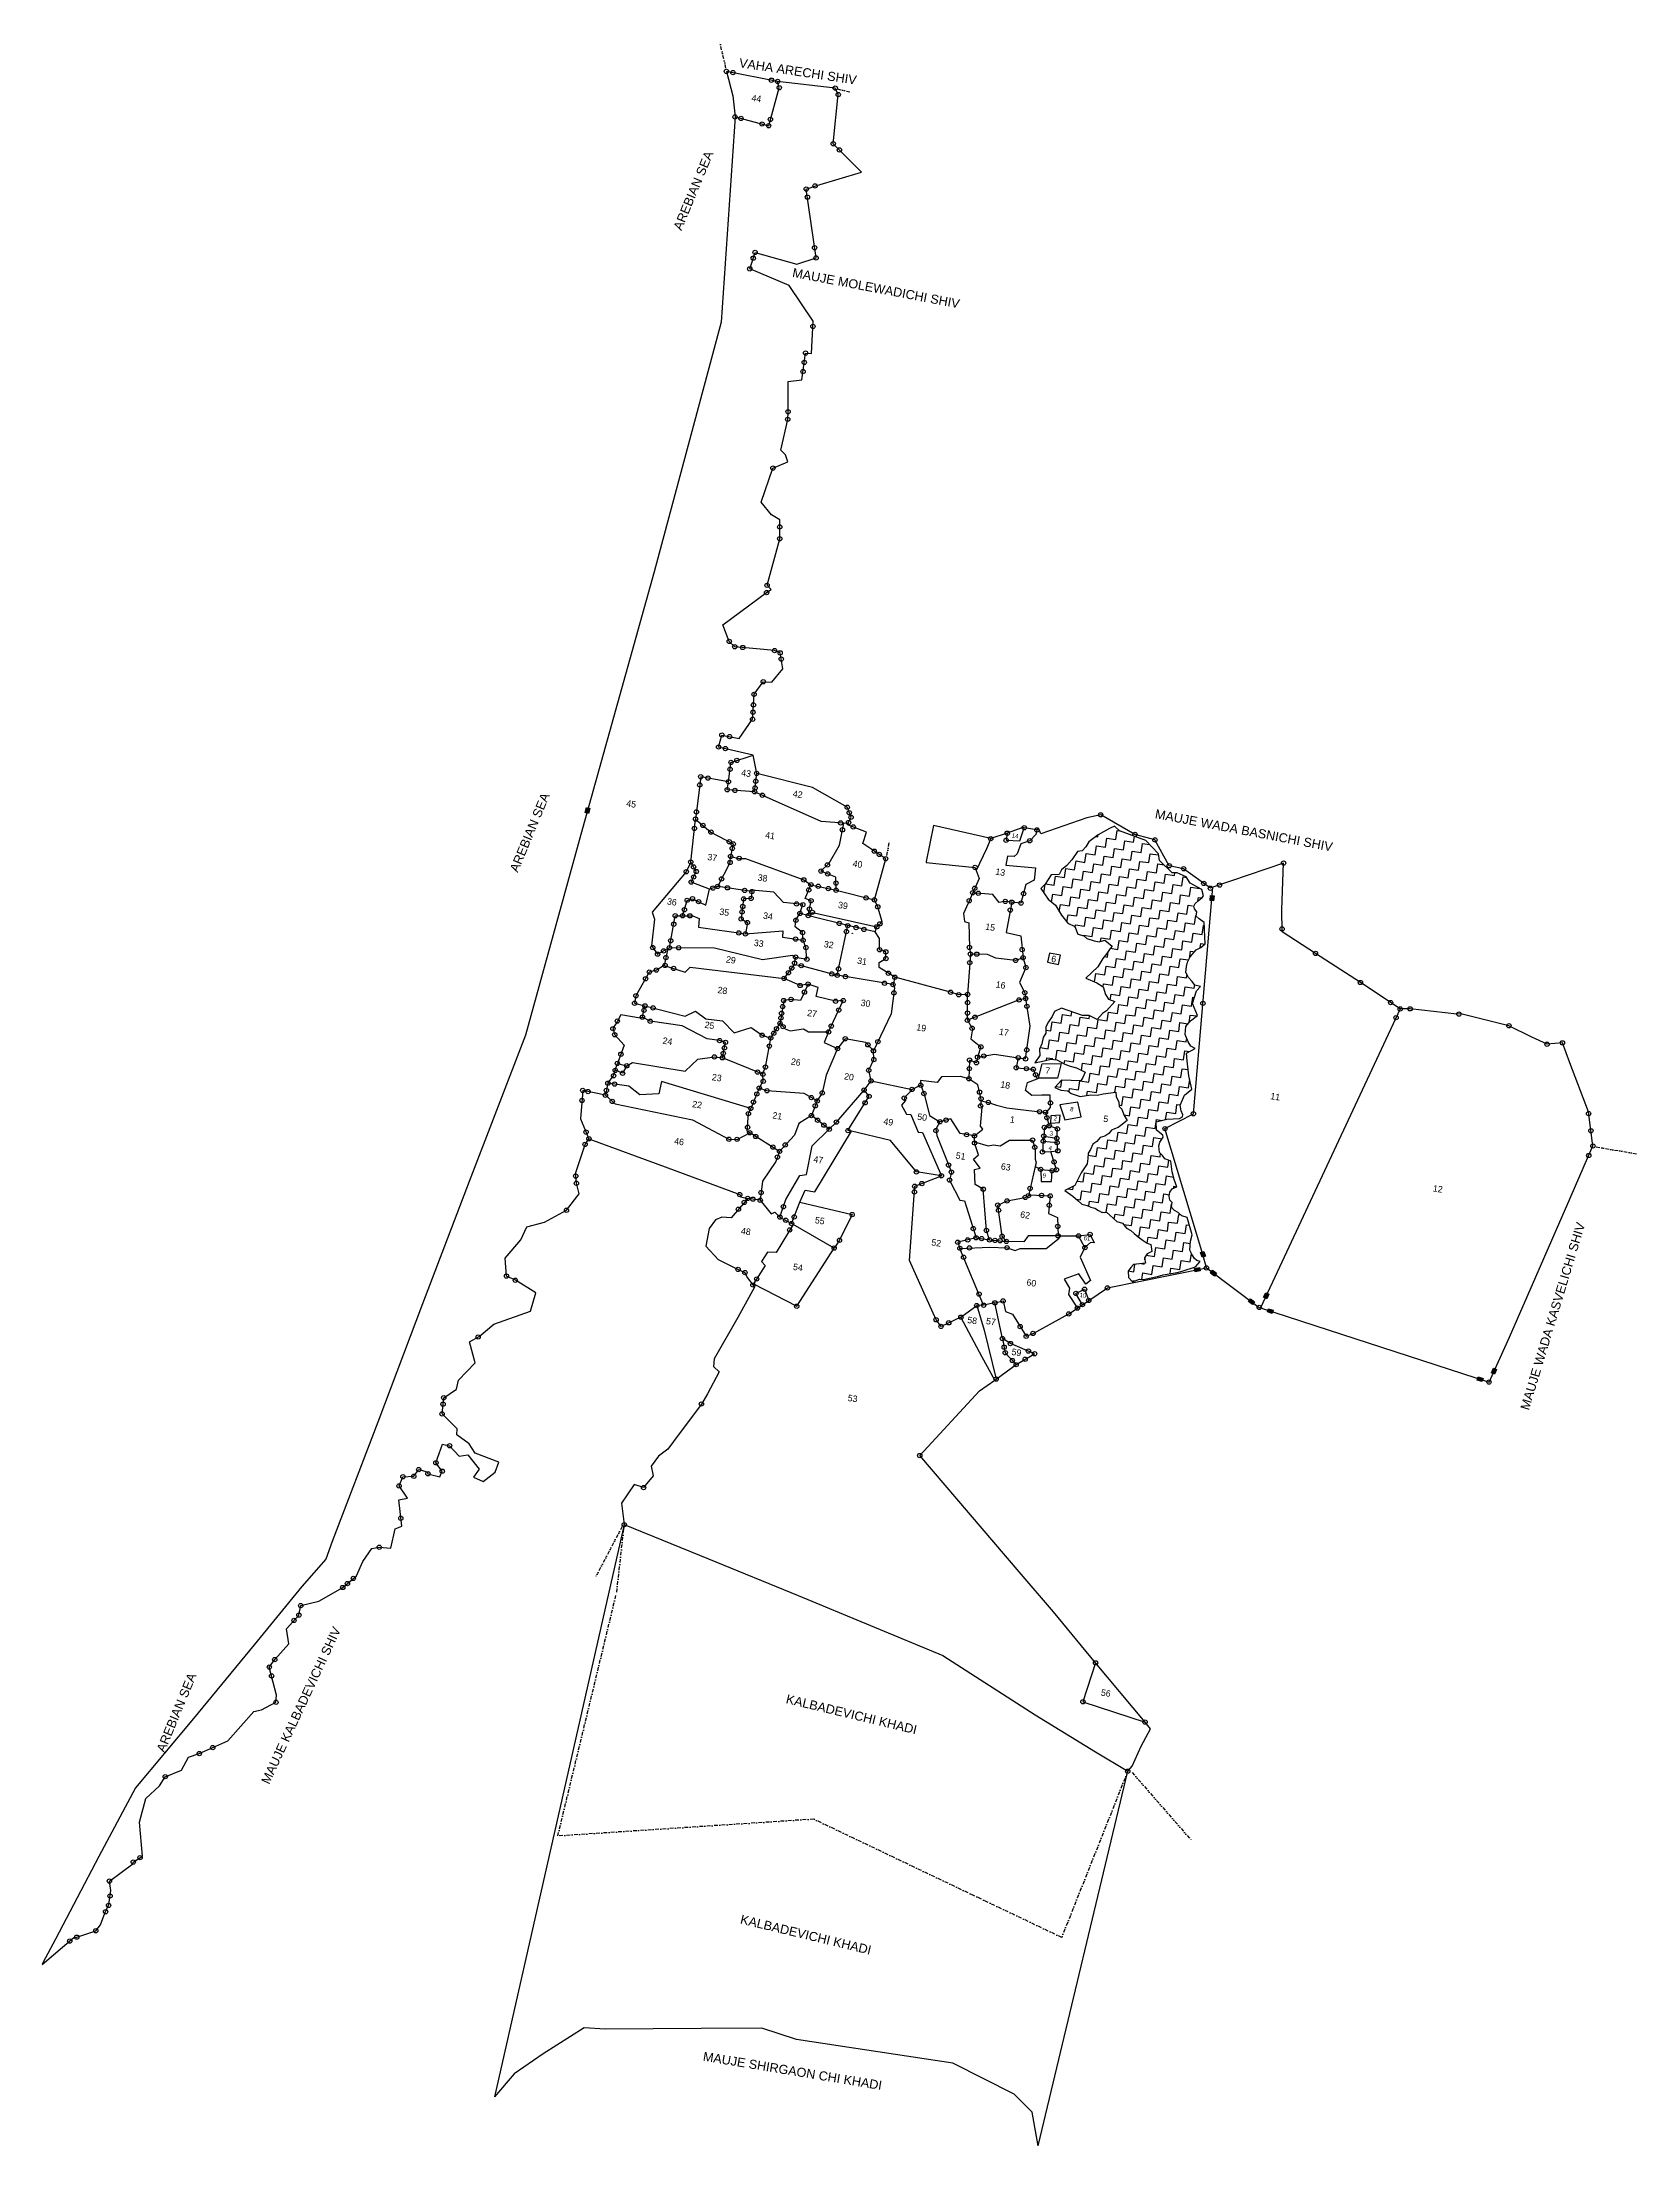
# Model space of a CAD drawing. Header units: metres. Extents: x 316978 to 319159, y 1884800 to 1887676.
import ezdxf

# ---------------------------------------------------------------- set-up
doc = ezdxf.new("R2010")
doc.units = ezdxf.units.M
doc.header["$MEASUREMENT"] = 0
doc.linetypes.add('DASHDOT', pattern=[1, 0.5, -0.25, 0, -0.25])
doc.linetypes.add('DIVIDE', pattern=[1.25, 0.5, -0.25, 0, -0.25, 0, -0.25])
for name, color, linetype in [('OFF', 1, 'Continuous'), ('POLY_HATCH', 12, 'Continuous'), ('POLY_PARCEL', 6, 'Continuous'), ('POLY_ROAD', 30, 'Continuous'), ('POLY_WATER', 4, 'Continuous'), ('TEXT_MAPOUT', 7, 'Continuous'), ('TEXT_PARCEL', 7, 'Continuous'), ('V_BOUND_LINE', 7, 'Continuous'), ('V_BOUND_STREAM_LINE', 7, 'DASHDOT'), ('V_DIVIDE_LINE', 7, 'DIVIDE')]:
    doc.layers.add(name, color=color, linetype=linetype)
doc.styles.get("Standard").update_dxf_attribs({"font": 'arial.ttf'})
doc.styles.add('TEXT_MAP', font='')
doc.styles.get('TEXT_MAP').set_extended_font_data('Kruti Dev 050')

msp = doc.modelspace()

# ---------------------------------------------------------------- texts
at = {"layer": 'TEXT_MAPOUT'}
for s, rotation, p in [('VAHA ARECHI SHIV', 351.5644, (317930.1, 1887641.6)), ('AREBIAN SEA', 67.5187, (317851.9, 1887417.4)), ('MAUJE MOLEWADICHI SHIV', 349.3054, (318002.8, 1887355)), ('AREBIAN SEA', 67.5187, (317628.3, 1886540)), ('MAUJE WADA BASNICHI SHIV', 349.3054, (318498.4, 1886615.2)), ('MAUJE WADA KASVELICHI SHIV', 73.1758, (319010, 1885804.9)), ('MAUJE KALBADEVICHI SHIV', 65.0942, (317288.4, 1885293.5)), ('AREBIAN SEA', 67.5187, (317145.5, 1885337)), ('KALBADEVICHI KHADI', 346.4815, (317993.9, 1885405.5)), ('KALBADEVICHI KHADI', 346.4815, (317931.5, 1885104.3)), ('MAUJE SHIRGAON CHI KHADI', 350.6588, (317880.7, 1884916.7))]:
    msp.add_text(s, height=12.357, rotation=rotation, dxfattribs=at).set_placement(p)
at = {"layer": 'TEXT_PARCEL', "ltscale": 10, "style": 'TEXT_MAP'}
for s, height, p in [('44', 8.9, (317947.3, 1887595.4)), ('43', 8.9, (317933.2, 1886673)), ('42', 8.9, (318003.7, 1886644.3)), ('41', 8.9, (317966, 1886587.8)), ('14', 5.93, (318303.1, 1886588.6)), ('37', 8.9, (317887, 1886557.8)), ('40', 8.9, (318085.5, 1886548.8)), ('13', 8.9, (318280.6, 1886537.8)), ('38', 8.9, (317955.7, 1886529.9)), ('36', 8.9, (317831.8, 1886497.2)), ('35', 8.9, (317903.4, 1886483.1)), ('34', 8.9, (317963.1, 1886477.8)), ('39', 8.9, (318065.6, 1886492.3)), ('15', 8.9, (318266.8, 1886462.7)), ('33', 8.9, (317950.5, 1886440.6)), ('32', 8.9, (318046.2, 1886438.8)), ('6', 8.9, (318356.9, 1886418.6)), ('29', 8.9, (317912.4, 1886417.9)), ('31', 8.9, (318091.7, 1886416.1)), ('28', 8.9, (317900.9, 1886376.1)), ('16', 8.9, (318281, 1886383.6)), ('27', 8.9, (318023.3, 1886344.7)), ('30', 8.9, (318096.5, 1886358.6)), ('24', 8.9, (317825.8, 1886306.8)), ('25', 8.9, (317883.2, 1886328.5)), ('19', 8.9, (318172.6, 1886325.1)), ('17', 8.9, (318285.6, 1886319)), ('26', 8.9, (318001.1, 1886278.2)), ('23', 8.9, (317893.1, 1886256.9)), ('20', 8.9, (318073.8, 1886258.1)), ('18', 8.9, (318287.4, 1886246.9)), ('7', 8.9, (318348.7, 1886266)), ('22', 8.9, (317866.3, 1886220.1)), ('11', 8.9, (318656.4, 1886230.9)), ('21', 8.9, (317975.9, 1886204.7)), ('49', 8.9, (318127.6, 1886196.4)), ('50', 8.9, (318173.8, 1886202.8)), ('1', 8.9, (318300.4, 1886199.1)), ('2', 5.93, (318360.4, 1886202.1)), ('8', 5.93, (318382.9, 1886214.7)), ('5', 8.9, (318428.1, 1886200.1)), ('46', 8.9, (317841.6, 1886169.5)), ('3', 5.93, (318354.8, 1886181.3)), ('47', 8.9, (318031.9, 1886144.7)), ('51', 8.9, (318226.4, 1886149.8)), ('63', 8.9, (318288.1, 1886134.9)), ('4', 5.93, (318353.4, 1886161.5)), ('9', 5.93, (318345.2, 1886124)), ('12', 8.9, (318878.5, 1886104.9)), ('48', 8.9, (317932.9, 1886046.7)), ('55', 8.9, (318033.9, 1886061.5)), ('62', 8.9, (318314.5, 1886069.2)), ('52', 8.9, (318193.1, 1886031.1)), ('61', 5.93, (318401.3, 1886038.3)), ('54', 8.9, (318004, 1885997.7)), ('60', 8.9, (318323.1, 1885976.4)), ('10', 5.93, (318395.8, 1885960.6)), ('58', 8.9, (318242.2, 1885925)), ('57', 8.9, (318267.8, 1885923.5)), ('59', 8.9, (318302.7, 1885881.4)), ('53', 8.9, (318078.8, 1885818.4)), ('56', 8.9, (318424.8, 1885415.7))]:
    msp.add_text(s, height=height, rotation=351.5644, dxfattribs=at).set_placement(p)
at = {"layer": 'TEXT_PARCEL', "style": 'TEXT_MAP'}
msp.add_text('45', height=8.9, rotation=351.5644, dxfattribs=at).set_placement((317776.2, 1886631.1))

# ---------------------------------------------------------------- hatches: boundary and pattern name
for points in [[(317720.5, 1886622.8), (317725.1, 1886621.5), (317727, 1886628.1), (317722.4, 1886629.4)], [(318574.4, 1886502.6), (318579.2, 1886502.2), (318579.8, 1886509), (318575, 1886509.4)], [(318553.2, 1885999.5), (318554.1, 1885994.8), (318560.9, 1885996.2), (318559.9, 1886000.8)], [(318566, 1886022.8), (318561.4, 1886021.4), (318563.4, 1886014.9), (318568, 1886016.2)], [(318580.5, 1885989.1), (318583.4, 1885992.9), (318577.9, 1885997), (318575, 1885993.2)], [(318629.8, 1885958), (318626.9, 1885954.2), (318632.4, 1885950.1), (318635.3, 1885953.9)], [(318654.7, 1885964.3), (318650.4, 1885966.4), (318647.5, 1885960.1), (318651.8, 1885958.1)], [(318659.4, 1885937.9), (318660.8, 1885942.4), (318654.3, 1885944.5), (318652.8, 1885940)], [(318941, 1885851.4), (318939.5, 1885846.9), (318946.1, 1885844.8), (318947.5, 1885849.3)], [(318966, 1885861.3), (318961.6, 1885863.3), (318958.8, 1885857), (318963.1, 1885855.1)]]:
    msp.add_hatch(color=256).paths.add_polyline_path(points)

# ---------------------------------------------------------------- linework, layer by layer
for p, q in [((317720.5, 1886622.8), (317722.4, 1886629.4)), ((317722.4, 1886629.4), (317727, 1886628.1)), ((317727, 1886628.1), (317725.1, 1886621.5)), ((317725.1, 1886621.5), (317720.5, 1886622.8)), ((318574.4, 1886502.6), (318575, 1886509.4)), ((318579.2, 1886502.2), (318574.4, 1886502.6)), ((318575, 1886509.4), (318579.8, 1886509)), ((318579.8, 1886509), (318579.2, 1886502.2)), ((318553.2, 1885999.5), (318559.9, 1886000.8)), ((318554.1, 1885994.8), (318553.2, 1885999.5)), ((318560.9, 1885996.2), (318554.1, 1885994.8)), ((318559.9, 1886000.8), (318560.9, 1885996.2)), ((318561.4, 1886021.4), (318566, 1886022.8)), ((318563.4, 1886014.9), (318561.4, 1886021.4)), ((318568, 1886016.2), (318563.4, 1886014.9)), ((318566, 1886022.8), (318568, 1886016.2)), ((318575, 1885993.2), (318577.9, 1885997)), ((318577.9, 1885997), (318583.4, 1885992.9)), ((318580.5, 1885989.1), (318575, 1885993.2)), ((318583.4, 1885992.9), (318580.5, 1885989.1)), ((318626.9, 1885954.2), (318629.8, 1885958)), ((318632.4, 1885950.1), (318626.9, 1885954.2)), ((318629.8, 1885958), (318635.3, 1885953.9)), ((318635.3, 1885953.9), (318632.4, 1885950.1)), ((318647.5, 1885960.1), (318650.4, 1885966.4)), ((318651.8, 1885958.1), (318647.5, 1885960.1)), ((318650.4, 1885966.4), (318654.7, 1885964.3)), ((318654.7, 1885964.3), (318651.8, 1885958.1)), ((318652.8, 1885940), (318654.3, 1885944.5)), ((318659.4, 1885937.9), (318652.8, 1885940)), ((318654.3, 1885944.5), (318660.8, 1885942.4)), ((318660.8, 1885942.4), (318659.4, 1885937.9)), ((318939.5, 1885846.9), (318941, 1885851.4)), ((318941, 1885851.4), (318947.5, 1885849.3)), ((318958.8, 1885857), (318961.6, 1885863.3)), ((318963.1, 1885855.1), (318958.8, 1885857)), ((318961.6, 1885863.3), (318966, 1885861.3)), ((318966, 1885861.3), (318963.1, 1885855.1)), ((318946.1, 1885844.8), (318939.5, 1885846.9)), ((318947.5, 1885849.3), (318946.1, 1885844.8))]:
    msp.add_line(p, q)
for centre, radius in [((317913.5, 1887635.8), 2.94), ((317922.4, 1887634.1), 2.94), ((317975, 1887623.8), 2.94), ((317983.4, 1887622.2), 2.94), ((317985.7, 1887613.5), 2.94), ((318062.2, 1887613), 2.94), ((318066.3, 1887604.1), 2.94), ((317925.2, 1887573.6), 2.94), ((317933.2, 1887571.5), 2.94), ((317962.2, 1887563.9), 2.94), ((317971.2, 1887561.5), 2.94), ((317973.6, 1887570.2), 2.94), ((318059.4, 1887536.9), 2.94), ((318067.9, 1887528.4), 2.94), ((318022.6, 1887474.9), 2.94), ((318024.2, 1887463.9), 2.94), ((318034.7, 1887479.2), 2.94), ((317950.1, 1887380.5), 2.94), ((317952.7, 1887388.4), 2.94), ((318034, 1887394.8), 2.94), ((318036, 1887380.8), 2.94), ((317945.4, 1887365.9), 2.94), ((318031.7, 1887287.3), 2.94), ((318019.9, 1887238), 2.94), ((318021.7, 1887250.7), 2.94), ((318018.2, 1887225.4), 2.94), ((317997.3, 1887160.2), 2.94), ((317997.7, 1887170.5), 2.94), ((317977, 1887093.6), 2.94), ((317986.3, 1887013.1), 2.94), ((317986.4, 1886997), 2.94), ((317968.4, 1886923.3), 2.94), ((317969, 1886933.3), 2.94), ((317917.4, 1886856.7), 2.94), ((317924.8, 1886849.4), 2.94), ((317935.8, 1886848.3), 2.94), ((317979.2, 1886844.1), 2.94), ((317986.9, 1886841), 2.94), ((317988.3, 1886832.4), 2.94), ((317963.8, 1886801.5), 2.94), ((317950.3, 1886769.9), 2.94), ((317951.2, 1886784.3), 2.94), ((317949.2, 1886750.3), 2.94), ((317949.8, 1886759.9), 2.94), ((317902.8, 1886712.3), 2.94), ((317907.2, 1886728.7), 2.94), ((317917.7, 1886726.5), 2.94), ((317912.1, 1886710.1), 2.94), ((317919.7, 1886691.2), 2.94), ((317927.7, 1886693.9), 2.94), ((317877, 1886660.4), 2.94), ((317878.3, 1886671.6), 2.94), ((317888.2, 1886669.8), 2.94), ((317914.6, 1886653.8), 2.94), ((317916.1, 1886664.8), 2.94), ((317918.4, 1886681.8), 2.94), ((317952.6, 1886656.3), 2.94), ((317953.6, 1886665.5), 2.94), ((317954.8, 1886676.2), 2.94), ((317925, 1886653), 2.94), ((317952, 1886651.1), 2.94), ((317962.7, 1886646.3), 2.94), ((318078.5, 1886630), 2.94), ((317869.8, 1886601), 2.94), ((317871.2, 1886613.7), 2.94), ((317872.4, 1886623.6), 2.94), ((317881.3, 1886605.2), 2.94), ((318069.4, 1886608.6), 2.94), ((318071.9, 1886599.1), 2.94), ((318080.4, 1886609.1), 2.94), ((318081.4, 1886622.5), 2.94), ((318083.8, 1886616.3), 2.94), ((318086.8, 1886603), 2.94), ((318320.4, 1886601.9), 2.94), ((318337.7, 1886599), 2.94), ((318424.9, 1886619.6), 2.94), ((317892.3, 1886596), 2.94), ((317917.3, 1886582.8), 2.94), ((317921.5, 1886573.7), 2.94), ((317922.8, 1886579.9), 2.94), ((318115.6, 1886569.9), 2.94), ((318274.6, 1886587), 2.94), ((318295.6, 1886584.8), 2.94), ((318297.3, 1886594.5), 2.94), ((318328, 1886584.2), 2.94), ((318471.8, 1886592.9), 2.94), ((318499.1, 1886585.3), 2.94), ((317858.5, 1886541.7), 2.94), ((317864.7, 1886555), 2.94), ((317868.6, 1886548.3), 2.94), ((317872.2, 1886542.1), 2.94), ((317918.4, 1886554.4), 2.94), ((317919.2, 1886562.7), 2.94), ((317930.9, 1886560.1), 2.94), ((318042.7, 1886542.7), 2.94), ((318051.4, 1886551.1), 2.94), ((318052, 1886538.9), 2.94), ((318122.3, 1886565.4), 2.94), ((318131.1, 1886559.6), 2.94), ((318253.2, 1886547.7), 2.94), ((318518.7, 1886550), 2.94), ((318538.3, 1886545.8), 2.94), ((318674.9, 1886553.7), 2.94), ((317865.4, 1886527.6), 2.94), ((317868.7, 1886534.6), 2.94), ((317894.9, 1886519.4), 2.94), ((317901.5, 1886521.8), 2.94), ((317906.8, 1886532), 2.94), ((317914.8, 1886519.8), 2.94), ((317938.3, 1886516.2), 2.94), ((317948.2, 1886514.7), 2.94), ((318019.2, 1886530.7), 2.94), ((318025.9, 1886516.9), 2.94), ((318028.9, 1886524.1), 2.94), ((318039, 1886521.9), 2.94), ((318052.9, 1886518.7), 2.94), ((318063.2, 1886526.3), 2.94), ((318063.3, 1886516.4), 2.94), ((318250.1, 1886513.1), 2.94), ((318252.9, 1886519.3), 2.94), ((318257.7, 1886512.4), 2.94), ((318319.5, 1886512), 2.94), ((318565.7, 1886525.9), 2.94), ((318574.8, 1886519.3), 2.94), ((318587.3, 1886523.6), 2.94), ((317843.6, 1886481.6), 2.94), ((317853.6, 1886481.6), 2.94), ((317856, 1886489.8), 2.94), ((317859.8, 1886502.7), 2.94), ((317863.5, 1886481.5), 2.94), ((317867.1, 1886504.9), 2.94), ((317875.5, 1886500.9), 2.94), ((317934.8, 1886486.9), 2.94), ((317935.7, 1886494.3), 2.94), ((317937, 1886504.7), 2.94), ((317947.2, 1886505.4), 2.94), ((318009.3, 1886497.8), 2.94), ((318013.9, 1886484.9), 2.94), ((318017.9, 1886496.8), 2.94), ((318025.3, 1886481.9), 2.94), ((318026.9, 1886490.7), 2.94), ((318029.1, 1886502.1), 2.94), ((318031, 1886486.3), 2.94), ((318104.4, 1886506), 2.94), ((318115.7, 1886503.2), 2.94), ((318120.2, 1886493.8), 2.94), ((318245.2, 1886502.1), 2.94), ((318294.6, 1886501.3), 2.94), ((318301.3, 1886489.3), 2.94), ((318303.3, 1886500.2), 2.94), ((318316, 1886499), 2.94), ((317841.5, 1886470.1), 2.94), ((317930.4, 1886458.1), 2.94), ((317933.6, 1886477.3), 2.94), ((317939.5, 1886456.8), 2.94), ((317942.2, 1886472.3), 2.94), ((318008.4, 1886475.5), 2.94), ((318017.5, 1886458.7), 2.94), ((318067.6, 1886471.1), 2.94), ((318077.5, 1886459.9), 2.94), ((318079.3, 1886468.1), 2.94), ((318085.6, 1886457.6), 0.316), ((318090.7, 1886465.5), 2.94), ((318101.4, 1886463), 2.94), ((318119, 1886466.5), 2.94), ((318123.2, 1886470.6), 2.94), ((318672.8, 1886463.7), 2.94), ((317812.8, 1886438.2), 2.94), ((317819.3, 1886429.1), 2.94), ((317827.5, 1886433.6), 2.94), ((317830.8, 1886424.4), 2.94), ((317835.5, 1886437.9), 2.94), ((317837.3, 1886447.5), 2.94), ((317848.2, 1886437.8), 2.94), ((318007.9, 1886425.2), 2.94), ((318008, 1886449.7), 2.94), ((318018.2, 1886448.2), 2.94), ((318022.1, 1886438.2), 2.94), ((318122.7, 1886435.1), 2.94), ((318131.3, 1886432.3), 2.94), ((318245.5, 1886438.4), 2.94), ((318246.9, 1886429.3), 2.94), ((318255.6, 1886429.1), 2.94), ((318317.6, 1886435.3), 2.94), ((318318.8, 1886424.2), 2.94), ((318718.5, 1886430.2), 2.94), ((317802.9, 1886395.5), 2.94), ((317808.1, 1886404.6), 2.94), ((317817.7, 1886407.3), 2.94), ((317829.7, 1886413.7), 2.94), ((317841.3, 1886409.7), 2.94), ((317992.3, 1886395.9), 2.94), ((317998.1, 1886403.7), 2.94), ((318002.8, 1886410.1), 2.94), ((318006.6, 1886416.9), 2.94), ((318015.7, 1886413.4), 2.94), ((318023.5, 1886422.1), 2.94), ((318057.5, 1886402.2), 2.94), ((318064.9, 1886400.2), 2.94), ((318066.8, 1886409), 2.94), ((318076, 1886398.4), 2.94), ((318131.4, 1886423), 2.94), ((318134.8, 1886403.1), 2.94), ((318143.6, 1886397.5), 2.94), ((318246, 1886417.5), 2.94), ((318308.6, 1886420.5), 2.94), ((318322.8, 1886410.8), 2.94), ((317789.8, 1886372.2), 2.94), ((318001.9, 1886367.3), 2.94), ((318014.2, 1886386.3), 2.94), ((318020, 1886377.2), 2.94), ((318025.1, 1886388.2), 2.94), ((318129.5, 1886389.4), 2.94), ((318141.1, 1886387.5), 2.94), ((318142.3, 1886376.2), 2.94), ((318219.8, 1886377.1), 2.94), ((318230.9, 1886373.6), 2.94), ((318243, 1886374.1), 2.94), ((318313.4, 1886366.6), 2.94), ((318321.1, 1886376.3), 2.94), ((318322.4, 1886368.5), 2.94), ((318779.8, 1886390.4), 2.94), ((317764.4, 1886337.6), 2.94), ((317787.9, 1886362.1), 2.94), ((317798.7, 1886343), 2.94), ((317800.8, 1886352.5), 2.94), ((317802.1, 1886358.5), 2.94), ((317809.4, 1886337.5), 2.94), ((317813.3, 1886355.6), 2.94), ((317987.9, 1886342), 2.94), ((317988.9, 1886348.3), 2.94), ((317990.3, 1886357.4), 2.94), ((317991.7, 1886365.8), 2.94), ((318062.7, 1886364.8), 2.94), ((318066.9, 1886352.6), 2.94), ((318073.1, 1886365.7), 2.94), ((318242.9, 1886348.6), 2.94), ((318242.8, 1886338.8), 2.94), ((318243, 1886362.9), 2.94), ((318253.1, 1886342.9), 2.94), ((318324.1, 1886357.8), 2.94), ((318564.7, 1886361.9), 2.94), ((318821.2, 1886362.9), 2.94), ((318828.6, 1886342.3), 2.94), ((318834.2, 1886354.2), 2.94), ((318847.8, 1886354.4), 2.94), ((318914.5, 1886347.3), 2.94), ((317758.4, 1886327.3), 2.94), ((317760.8, 1886319), 2.94), ((317904.2, 1886311), 2.94), ((317912.2, 1886308.6), 2.94), ((317962.3, 1886318.3), 2.94), ((317974.1, 1886314.5), 2.94), ((317978.1, 1886321), 2.94), ((317981.9, 1886327.1), 2.94), ((317986.7, 1886334.7), 2.94), ((317990.9, 1886330), 2.94), ((318053, 1886322.8), 2.94), ((318056.7, 1886330.8), 2.94), ((318075.8, 1886313.5), 2.94), ((318120.4, 1886309.5), 2.94), ((318249.2, 1886327.9), 2.94), ((318982.8, 1886331.3), 2.94), ((317769.2, 1886292.4), 2.94), ((317897, 1886288.6), 2.94), ((317907.9, 1886287.4), 2.94), ((317909.1, 1886293.4), 2.94), ((317910.7, 1886301), 2.94), ((317972.1, 1886303.5), 2.94), ((318065.4, 1886300.1), 2.94), ((318106.9, 1886305.2), 2.94), ((318114.4, 1886297), 2.94), ((318114.9, 1886285), 2.94), ((318245.8, 1886284.4), 2.94), ((318255.1, 1886280.7), 2.94), ((318256.6, 1886288.3), 2.94), ((318261.3, 1886302.4), 2.94), ((318265.1, 1886289.9), 2.94), ((318312.2, 1886287.5), 2.94), ((318322.2, 1886286), 2.94), ((318323.9, 1886298.2), 2.94), ((319035, 1886306), 2.94), ((319055.9, 1886307.9), 2.94), ((317751.6, 1886252.8), 2.94), ((317759.2, 1886262.9), 2.94), ((317760.7, 1886251.6), 2.94), ((317761.5, 1886270.3), 2.94), ((317764.4, 1886279.7), 2.94), ((317771.6, 1886266.4), 2.94), ((317777.2, 1886276.5), 2.94), ((317956, 1886267.9), 2.94), ((317963.4, 1886264.9), 2.94), ((317963.7, 1886255.4), 2.94), ((317966.7, 1886274.7), 2.94), ((318108, 1886270.4), 2.94), ((318111.2, 1886255.8), 2.94), ((318244.8, 1886258.9), 2.94), ((318245.4, 1886272.6), 2.94), ((318309.5, 1886273.8), 2.94), ((318323.4, 1886272.6), 2.94), ((318332.7, 1886271.8), 2.94), ((318335.9, 1886264.3), 2.94), ((317716.1, 1886229.1), 2.94), ((317717.2, 1886242.8), 2.94), ((317724.4, 1886241.3), 2.94), ((317748.1, 1886236.2), 2.94), ((317749.5, 1886242.8), 2.94), ((317757.5, 1886227.9), 2.94), ((317950.3, 1886226.9), 2.94), ((317955, 1886238), 2.94), ((317958.4, 1886246), 2.94), ((317968.9, 1886242.4), 2.94), ((318029.5, 1886233.1), 2.94), ((318037.6, 1886228.5), 2.94), ((318044.5, 1886239.4), 2.94), ((318101.5, 1886243.3), 2.94), ((318103, 1886225.9), 2.94), ((318108.4, 1886234.8), 2.94), ((318156.4, 1886232.4), 2.94), ((318167.1, 1886244.2), 2.94), ((318179, 1886250), 2.94), ((318183.3, 1886238.5), 2.94), ((318259.4, 1886240.5), 2.94), ((318261.4, 1886231.5), 2.94), ((318271.4, 1886226.5), 2.94), ((318356.2, 1886225.7), 2.94), ((317943.6, 1886211.1), 2.94), ((317946.7, 1886218.3), 2.94), ((318029.7, 1886208.5), 2.94), ((318034.9, 1886221.8), 2.94), ((318038, 1886202.1), 2.94), ((318046.6, 1886195.4), 2.94), ((318063.8, 1886199.6), 2.94), ((318205.2, 1886200.1), 2.94), ((318213.7, 1886202.3), 2.94), ((318260.8, 1886221.7), 2.94), ((318341.5, 1886213.8), 2.94), ((318349.5, 1886212.9), 2.94), ((318351.5, 1886205.5), 2.94), ((318354.6, 1886194.5), 2.94), ((318551.7, 1886210.9), 2.94), ((319091.7, 1886211.2), 2.94), ((317720.3, 1886169.1), 2.94), ((317721.7, 1886186), 2.94), ((317725.5, 1886176.8), 2.94), ((317916.9, 1886176.2), 2.94), ((317928, 1886176), 2.94), ((317942.3, 1886192.6), 2.94), ((317945.4, 1886185), 2.94), ((317953.6, 1886179.9), 2.94), ((317976.9, 1886165.4), 2.94), ((317993.9, 1886168.3), 2.94), ((318053.9, 1886189.8), 2.94), ((318079.6, 1886188), 2.94), ((318199.8, 1886187.9), 2.94), ((318241.7, 1886182.4), 2.94), ((318252.3, 1886180.6), 2.94), ((318252.5, 1886171), 2.94), ((318331.9, 1886174.9), 2.94), ((318334.8, 1886165.1), 2.94), ((318346.5, 1886173.4), 2.94), ((318347.1, 1886180.4), 2.94), ((318348, 1886192.3), 2.94), ((318364.9, 1886177.4), 2.94), ((318365.4, 1886171.6), 2.94), ((318365.8, 1886190.3), 2.94), ((318512.8, 1886190.6), 2.94), ((319094.8, 1886187.8), 2.94), ((319097.6, 1886166.9), 2.94), ((317983.2, 1886151.8), 2.94), ((317986.1, 1886159.6), 2.94), ((318217, 1886140.8), 2.94), ((318345.3, 1886158.8), 2.94), ((318361.2, 1886145.1), 2.94), ((318366.4, 1886160.3), 2.94), ((319091.9, 1886153.9), 2.94), ((317707.6, 1886125.8), 2.94), ((317708.5, 1886116), 2.94), ((318170.9, 1886111.8), 2.94), ((318173.1, 1886131.5), 2.94), ((318180.5, 1886115.6), 2.94), ((318207.3, 1886126.2), 2.94), ((318218.5, 1886120.3), 2.94), ((318220.9, 1886131.2), 2.94), ((318264.4, 1886107.9), 2.94), ((318328.4, 1886108.9), 2.94), ((318342.8, 1886135), 2.94), ((318358.6, 1886133), 2.94), ((318364.4, 1886134.5), 2.94), ((317694.9, 1886079.1), 2.94), ((317929.8, 1886080.5), 2.94), ((317931.6, 1886100.5), 2.94), ((317937.8, 1886089.7), 2.94), ((317942.5, 1886095.2), 2.94), ((317949.6, 1886094.2), 2.94), ((317959.6, 1886092.8), 2.94), ((317960.9, 1886103.3), 2.94), ((317991.4, 1886083.8), 2.94), ((318170.4, 1886104.1), 2.94), ((318284.3, 1886086.1), 2.94), ((318285.3, 1886079), 2.94), ((318297, 1886091.8), 2.94), ((318321.8, 1886096.6), 2.94), ((318326.1, 1886099), 2.94), ((318344.1, 1886099.3), 2.94), ((318354.7, 1886085.9), 2.94), ((318355.9, 1886098.7), 2.94), ((317986.6, 1886069.8), 2.94), ((317994.5, 1886065.4), 2.94), ((317999.9, 1886052.1), 2.94), ((318002.5, 1886060.9), 2.94), ((318006.1, 1886070), 2.94), ((318085.3, 1886073.1), 2.94), ((318250.7, 1886054), 2.94), ((318268.7, 1886051.5), 2.94), ((318366.2, 1886057), 2.94), ((318060.7, 1886027.4), 2.94), ((318068, 1886038.1), 2.94), ((318229.5, 1886035.3), 2.94), ((318232.5, 1886027), 2.94), ((318243.3, 1886038.6), 2.94), ((318245.5, 1886027.5), 2.94), ((318254.6, 1886041.4), 2.94), ((318262.1, 1886040.3), 2.94), ((318273, 1886038.6), 2.94), ((318280.4, 1886037.9), 2.94), ((318287.5, 1886037.3), 2.94), ((318290.2, 1886043.5), 2.94), ((318296, 1886036.4), 2.94), ((318296.9, 1886027.9), 2.94), ((318366.7, 1886044.1), 2.94), ((318394.7, 1886043.9), 2.94), ((318403.3, 1886028.1), 2.94), ((318410.5, 1886046.1), 2.94), ((317929.4, 1885998.2), 2.94), ((317938.8, 1885993.8), 2.94), ((318237.6, 1886014.9), 2.94), ((318569.4, 1886000.3), 2.94), ((317612.9, 1885989), 2.94), ((317625, 1885983.3), 2.94), ((317949.6, 1885976.9), 2.94), ((317954.8, 1885985.1), 2.94), ((318258.7, 1885964.4), 2.94), ((318391, 1885965.4), 2.94), ((318402.9, 1885971.1), 2.94), ((318434.2, 1885972.9), 2.94), ((318009.5, 1885947.8), 2.94), ((318255.6, 1885948.8), 2.94), ((318265, 1885949.3), 2.94), ((318280.4, 1885952.5), 2.94), ((318291.6, 1885955.2), 2.94), ((318381.2, 1885937.4), 2.94), ((318393.2, 1885945.4), 2.94), ((318400, 1885950), 2.94), ((318408.7, 1885955.8), 2.94), ((318641.6, 1885946.2), 2.94), ((318200, 1885929.3), 2.94), ((318206.7, 1885920.3), 2.94), ((318217.3, 1885925.2), 2.94), ((318234, 1885932.9), 2.94), ((318314.9, 1885920.1), 2.94), ((318323.1, 1885906.9), 2.94), ((318332.5, 1885910.7), 2.94), ((317574.2, 1885905.8), 2.94), ((318290.6, 1885903.6), 2.94), ((318293, 1885891.9), 2.94), ((318294.5, 1885884.2), 2.94), ((318301.5, 1885896.9), 2.94), ((318326.2, 1885886.6), 2.94), ((318334.6, 1885883), 2.94), ((318304.2, 1885873.7), 2.94), ((318309.4, 1885868), 2.94), ((318321.7, 1885875.4), 2.94), ((317527.1, 1885822.8), 2.94), ((318282.1, 1885848.2), 2.94), ((318955.6, 1885844.2), 2.94), ((317524.8, 1885800.7), 2.94), ((317526.2, 1885814), 2.94), ((317879.3, 1885814.2), 2.94), ((317516.5, 1885733.8), 2.94), ((317535.2, 1885757.2), 2.94), ((318177.6, 1885743.8), 2.94), ((317471.3, 1885714.7), 2.94), ((317486.3, 1885715.4), 2.94), ((317493, 1885724.5), 2.94), ((317505.5, 1885718.8), 2.94), ((317525.2, 1885722.4), 2.94), ((317466.1, 1885702.2), 2.94), ((317800.2, 1885700), 2.94), ((317468.5, 1885658), 2.94), ((317773.9, 1885649.3), 2.94), ((317439.1, 1885618.4), 2.94), ((317389.2, 1885563.4), 2.94), ((317395.5, 1885568.8), 2.94), ((317403.6, 1885575.8), 2.94), ((317331.8, 1885538.7), 2.94), ((317322.5, 1885518.4), 2.94), ((317329.2, 1885525.7), 2.94), ((317288.8, 1885454.6), 2.94), ((317296.2, 1885464.8), 2.94), ((318417.9, 1885460.4), 2.94), ((317291.8, 1885442.6), 2.94), ((317297.9, 1885406.6), 2.94), ((318400.7, 1885407.3), 2.94), ((318485.6, 1885379.5), 2.94), ((317193.1, 1885336.3), 2.94), ((317211.5, 1885344.5), 2.94), ((317146.5, 1885304.8), 2.94), ((318461.9, 1885312.2), 2.94), ((317102.9, 1885188.1), 2.94), ((317112.1, 1885194.1), 2.94), ((317070.3, 1885162), 2.94), ((317071.2, 1885141.7), 2.94), ((317065, 1885120.2), 2.94), ((317069.1, 1885128.8), 2.94), ((317016.1, 1885080.1), 2.94), ((317025.7, 1885085.4), 2.94), ((317051.7, 1885094.2), 2.94)]:
    msp.add_circle(centre, radius)
at = {"layer": 'OFF'}
for p, q in [((317773.9, 1885649.3), (317596.4, 1884867)), ((318339.7, 1884800.1), (318461.9, 1885312.2))]:
    msp.add_line(p, q, dxfattribs=at)
at = {"layer": 'POLY_HATCH'}
for p, q in [((318436.8, 1886600.7), (318428.6, 1886596.3)), ((318443.8, 1886603.9), (318436.8, 1886600.7)), ((318450.8, 1886597.6), (318443.8, 1886603.9)), ((318399.4, 1886570.5), (318393.1, 1886569.5)), ((318404.4, 1886576), (318399.4, 1886570.5)), ((318408.7, 1886582.5), (318404.4, 1886576)), ((318421.5, 1886592.1), (318408.7, 1886582.5)), ((318428.6, 1886596.3), (318421.5, 1886592.1)), ((318486.8, 1886584.3), (318450.8, 1886597.6)), ((318503.8, 1886566.3), (318486.8, 1886584.3)), ((318371.2, 1886544.3), (318368.4, 1886538.2)), ((318378.6, 1886550.3), (318371.2, 1886544.3)), ((318385.3, 1886557.9), (318378.6, 1886550.3)), ((318393.1, 1886569.5), (318385.3, 1886557.9)), ((318505.2, 1886557.3), (318503.8, 1886566.3)), ((318522.8, 1886540.2), (318505.2, 1886557.3)), ((318349, 1886524.8), (318343.3, 1886518.7)), ((318343.3, 1886518.7), (318353.3, 1886504.4)), ((318357.2, 1886537.6), (318349, 1886524.8)), ((318368.4, 1886538.2), (318357.2, 1886537.6)), ((318529.5, 1886540.3), (318522.8, 1886540.2)), ((318541.7, 1886534.7), (318529.5, 1886540.3)), ((318547.4, 1886526.3), (318541.7, 1886534.7)), ((318563.3, 1886517.7), (318547.4, 1886526.3)), ((318565.6, 1886508.8), (318563.3, 1886517.7)), ((318353.3, 1886504.4), (318363.1, 1886495.9)), ((318363.1, 1886495.9), (318371.4, 1886482.5)), ((318552.4, 1886494.6), (318553.9, 1886498.2)), ((318553.3, 1886491.3), (318552.4, 1886494.6)), ((318556.3, 1886487), (318553.3, 1886491.3)), ((318553.9, 1886498.2), (318558.3, 1886501.9)), ((318555.2, 1886481), (318556.3, 1886487)), ((318558.3, 1886501.9), (318563.6, 1886506.8)), ((318563.6, 1886506.8), (318565.6, 1886508.8)), ((318371.4, 1886482.5), (318380.1, 1886471.6)), ((318380.1, 1886471.6), (318389.7, 1886467)), ((318389.7, 1886467), (318393.6, 1886456.4)), ((318393.6, 1886456.4), (318401.8, 1886454.1)), ((318559.6, 1886477.2), (318555.2, 1886481)), ((318566.4, 1886472.3), (318559.6, 1886477.2)), ((318567.6, 1886443.3), (318566.4, 1886472.3)), ((318401.8, 1886454.1), (318405.9, 1886450.6)), ((318405.9, 1886450.6), (318416.1, 1886447.2)), ((318416.1, 1886447.2), (318422.9, 1886446.2)), ((318422.9, 1886446.2), (318430.7, 1886448.2)), ((318433.5, 1886430), (318427.8, 1886423.1)), ((318430.7, 1886448.2), (318440.6, 1886440)), ((318437.9, 1886436.9), (318433.5, 1886430)), ((318440.6, 1886440), (318437.9, 1886436.9)), ((318547.4, 1886425.4), (318555.4, 1886435.1)), ((318555.4, 1886435.1), (318561.8, 1886438.3)), ((318561.8, 1886438.3), (318567.6, 1886443.3)), ((318421.2, 1886411.9), (318404.4, 1886396.2)), ((318427.8, 1886423.1), (318421.2, 1886411.9)), ((318541.3, 1886403.9), (318542.3, 1886412.4)), ((318545.1, 1886397.4), (318541.3, 1886403.9)), ((318542.3, 1886412.4), (318543.6, 1886418.3)), ((318543.6, 1886418.3), (318547.4, 1886425.4)), ((318404.4, 1886396.2), (318419.8, 1886389.9)), ((318419.8, 1886389.9), (318428.4, 1886384.3)), ((318428.4, 1886384.3), (318431.7, 1886373.9)), ((318431.7, 1886373.9), (318435.6, 1886367.7)), ((318549.9, 1886391.7), (318545.1, 1886397.4)), ((318553.5, 1886386.9), (318549.9, 1886391.7)), ((318550.2, 1886361.7), (318556, 1886379.2)), ((318561.4, 1886384.8), (318553.5, 1886386.9)), ((318556, 1886379.2), (318561.4, 1886384.8)), ((318358.4, 1886344), (318353.4, 1886336.8)), ((318361.8, 1886350.8), (318358.4, 1886344)), ((318371.2, 1886355.1), (318361.8, 1886350.8)), ((318399.9, 1886345.1), (318371.2, 1886355.1)), ((318409.4, 1886345.2), (318399.9, 1886345.1)), ((318420.3, 1886339.8), (318409.4, 1886345.2)), ((318427.2, 1886348), (318420.3, 1886339.8)), ((318432.8, 1886351.8), (318427.2, 1886348)), ((318444.3, 1886364.5), (318432.8, 1886351.8)), ((318435.6, 1886367.7), (318444.3, 1886364.5)), ((318547.6, 1886338.1), (318557.1, 1886345.1)), ((318557.1, 1886345.1), (318550.2, 1886361.7)), ((318346.4, 1886315.2), (318344.7, 1886306.4)), ((318350, 1886321.1), (318346.4, 1886315.2)), ((318353.4, 1886336.8), (318350, 1886329.7)), ((318350, 1886329.7), (318350, 1886321.1)), ((318540.5, 1886319.2), (318541.3, 1886330.4)), ((318544.3, 1886309.5), (318540.5, 1886319.2)), ((318541.3, 1886330.4), (318547.6, 1886338.1)), ((318341.7, 1886290.6), (318335, 1886280.7)), ((318335, 1886280.7), (318347.6, 1886283.4)), ((318344.7, 1886306.4), (318341.3, 1886299.2)), ((318341.3, 1886299.2), (318341.7, 1886290.6)), ((318347.6, 1886283.4), (318356.7, 1886285.6)), ((318356.7, 1886285.6), (318365.2, 1886284.6)), ((318365.2, 1886284.6), (318376, 1886278.6)), ((318542, 1886293.8), (318554.1, 1886300.1)), ((318543.2, 1886283.4), (318542, 1886293.8)), ((318545.6, 1886262.8), (318543.2, 1886283.4)), ((318548.2, 1886303.3), (318544.3, 1886309.5)), ((318554.1, 1886300.1), (318548.2, 1886303.3)), ((318371.5, 1886256.8), (318362.1, 1886246.9)), ((318397.6, 1886255.9), (318371.5, 1886256.8)), ((318376, 1886278.6), (318383.2, 1886275.8)), ((318383.2, 1886275.8), (318391.9, 1886273.7)), ((318391.9, 1886273.7), (318403.6, 1886267.8)), ((318400.6, 1886260.7), (318397.6, 1886255.9)), ((318403.6, 1886267.8), (318400.6, 1886260.7)), ((318549.7, 1886244.7), (318545.6, 1886262.8)), ((318362.1, 1886246.9), (318370.3, 1886243.2)), ((318370.3, 1886243.2), (318380.1, 1886242.2)), ((318380.1, 1886242.2), (318384.6, 1886238.6)), ((318384.6, 1886238.6), (318397.1, 1886234.4)), ((318397.1, 1886234.4), (318411.6, 1886236.9)), ((318411.6, 1886236.9), (318420.5, 1886236.4)), ((318420.5, 1886236.4), (318428.4, 1886238.4)), ((318428.4, 1886238.4), (318445.4, 1886240.3)), ((318445.4, 1886240.3), (318445.9, 1886234.5)), ((318445.9, 1886234.5), (318449.5, 1886226.7)), ((318449.5, 1886226.7), (318450.3, 1886220.9)), ((318533.7, 1886222.6), (318536.8, 1886229.9)), ((318536.8, 1886229.9), (318539.6, 1886236.5)), ((318539.6, 1886236.5), (318544.5, 1886240.3)), ((318544.5, 1886240.3), (318549.7, 1886244.7)), ((318450.3, 1886220.9), (318453.8, 1886217.2)), ((318461.3, 1886201.6), (318452.3, 1886195)), ((318453.8, 1886217.2), (318456.7, 1886209.5)), ((318456.7, 1886209.5), (318461.3, 1886201.6)), ((318461.3, 1886201.6), (318461.3, 1886201.6)), ((318461.3, 1886201.6), (318461.3, 1886201.6)), ((318461.3, 1886201.6), (318461.3, 1886201.6)), ((318461.3, 1886201.6), (318461.3, 1886201.6)), ((318461.3, 1886201.6), (318461.3, 1886201.6)), ((318461.3, 1886201.6), (318461.3, 1886201.6)), ((318461.3, 1886201.6), (318461.3, 1886201.6)), ((318500.8, 1886200.1), (318515.2, 1886203.4)), ((318501.1, 1886188.4), (318500.8, 1886200.1)), ((318515.2, 1886203.4), (318532.4, 1886204.7)), ((318532.4, 1886204.7), (318536.8, 1886206.7)), ((318534.8, 1886215), (318533.7, 1886222.6)), ((318537.2, 1886209.6), (318534.8, 1886215)), ((318536.8, 1886206.7), (318537.2, 1886209.6)), ((318414.2, 1886169.6), (318411, 1886161.9)), ((318419.7, 1886173.1), (318414.2, 1886169.6)), ((318424.4, 1886178.5), (318419.7, 1886173.1)), ((318430.6, 1886180.5), (318424.4, 1886178.5)), ((318436.2, 1886184.2), (318430.6, 1886180.5)), ((318439.5, 1886188.5), (318436.2, 1886184.2)), ((318443.6, 1886190.2), (318439.5, 1886188.5)), ((318448.7, 1886192.1), (318443.6, 1886190.2)), ((318452.3, 1886195), (318448.7, 1886192.1)), ((318509.7, 1886181.9), (318501.1, 1886188.4)), ((318504.3, 1886166.9), (318505.8, 1886172.3)), ((318505.8, 1886172.3), (318510.4, 1886178.9)), ((318510.4, 1886178.9), (318509.7, 1886181.9)), ((318406.4, 1886142.6), (318398.4, 1886130.4)), ((318407.2, 1886150), (318406.4, 1886142.6)), ((318407.6, 1886156.9), (318407.2, 1886150)), ((318411, 1886161.9), (318407.6, 1886156.9)), ((318505.5, 1886158.1), (318504.3, 1886166.9)), ((318509.2, 1886153.7), (318505.5, 1886158.1)), ((318512.6, 1886149.3), (318509.2, 1886153.7)), ((318517.6, 1886147.7), (318512.6, 1886149.3)), ((318521, 1886146), (318517.6, 1886147.7)), ((318522.7, 1886131.5), (318521, 1886146)), ((318389.7, 1886112.9), (318375.7, 1886105.9)), ((318398.4, 1886130.4), (318389.7, 1886112.9)), ((318522.4, 1886108.4), (318529.2, 1886111)), ((318525.2, 1886120.9), (318522.7, 1886131.5)), ((318529.2, 1886111), (318525.2, 1886120.9)), ((318375.7, 1886105.9), (318386.8, 1886098.1)), ((318386.8, 1886098.1), (318393.7, 1886092.3)), ((318393.7, 1886092.3), (318399.1, 1886087.6)), ((318399.1, 1886087.6), (318406.5, 1886085.6)), ((318406.5, 1886085.6), (318411.5, 1886083.5)), ((318411.5, 1886083.5), (318417.1, 1886081.8)), ((318417.1, 1886081.8), (318421.9, 1886078.8)), ((318518.7, 1886098.3), (318519.3, 1886103.8)), ((318519.5, 1886092.9), (318518.7, 1886098.3)), ((318519.3, 1886103.8), (318522.4, 1886108.4)), ((318522.4, 1886089.8), (318519.5, 1886092.9)), ((318521.6, 1886084.7), (318522.4, 1886089.8)), ((318522.4, 1886081.8), (318521.6, 1886084.7)), ((318525.8, 1886078.6), (318522.4, 1886081.8)), ((318421.9, 1886078.8), (318426.9, 1886075.8)), ((318426.9, 1886075.8), (318432.7, 1886076.3)), ((318432.7, 1886076.3), (318447.2, 1886063.9)), ((318447.2, 1886063.9), (318454.8, 1886061.2)), ((318454.8, 1886061.2), (318460.1, 1886054.5)), ((318460.1, 1886054.5), (318466.2, 1886051.4)), ((318530.8, 1886075.8), (318525.8, 1886078.6)), ((318535.8, 1886071.4), (318530.8, 1886075.8)), ((318543.2, 1886069.2), (318535.8, 1886071.4)), ((318549.9, 1886045.3), (318543.2, 1886069.2)), ((318466.2, 1886051.4), (318470.8, 1886047.1)), ((318470.8, 1886047.1), (318476.3, 1886042.6)), ((318476.3, 1886042.6), (318483.1, 1886037.8)), ((318483.1, 1886037.8), (318488.3, 1886034.3)), ((318488.3, 1886034.3), (318493.4, 1886032.1)), ((318493.4, 1886032.1), (318494.7, 1886022.6)), ((318546.8, 1886024.4), (318547.7, 1886036.8)), ((318549.8, 1886018.3), (318546.8, 1886024.4)), ((318547.7, 1886036.8), (318549.9, 1886045.3)), ((318466.1, 1886001), (318462.3, 1885995.7)), ((318462.3, 1885995.7), (318463.1, 1885987.2)), ((318469.6, 1886004.8), (318466.1, 1886001)), ((318486, 1886006.7), (318469.6, 1886004.8)), ((318488.6, 1886019.5), (318484.8, 1886013.9)), ((318484.8, 1886013.9), (318486, 1886006.7)), ((318494.7, 1886022.6), (318488.6, 1886019.5)), ((318529.6, 1885994.1), (318536.4, 1885995.8)), ((318536.4, 1885995.8), (318554.3, 1886001.6)), ((318552.9, 1886013.3), (318549.8, 1886018.3)), ((318556.5, 1886010.3), (318552.9, 1886013.3)), ((318554.3, 1886001.6), (318560.9, 1886008.8)), ((318560.9, 1886008.8), (318556.5, 1886010.3)), ((318463.1, 1885987.2), (318468.6, 1885981.4)), ((318468.6, 1885981.4), (318478, 1885984.7)), ((318478, 1885984.7), (318483.1, 1885984.4)), ((318483.1, 1885984.4), (318502.6, 1885988.4)), ((318502.6, 1885988.4), (318510.5, 1885990.8)), ((318510.5, 1885990.8), (318529.6, 1885994.1))]:
    msp.add_line(p, q, dxfattribs=at)
at = {"layer": 'POLY_HATCH', "linetype": 'Continuous'}
for p, q in [((318406.5, 1886579.2), (318407, 1886579.1)), ((318407, 1886579.1), (318407.2, 1886580.1)), ((318417.4, 1886565), (318419.2, 1886577.3)), ((318418.5, 1886589.9), (318421, 1886589.5)), ((318419.2, 1886577.3), (318431.4, 1886575.5)), ((318421, 1886589.5), (318421.4, 1886592.1)), ((318431.4, 1886575.5), (318433.3, 1886587.7)), ((318433.3, 1886587.7), (318445.5, 1886585.9)), ((318441.9, 1886561.4), (318443.7, 1886573.6)), ((318443.7, 1886573.6), (318455.9, 1886571.8)), ((318445.5, 1886585.9), (318447.3, 1886598.1)), ((318447.3, 1886598.1), (318450.8, 1886597.6)), ((318455.9, 1886571.8), (318457.7, 1886584.1)), ((318457.7, 1886584.1), (318469.9, 1886582.2)), ((318469.9, 1886582.2), (318471.1, 1886590.1)), ((318480.3, 1886568.2), (318482.2, 1886580.4)), ((318482.2, 1886580.4), (318491.8, 1886579)), ((318375.3, 1886533.8), (318377.1, 1886546)), ((318377.1, 1886546), (318389.3, 1886544.2)), ((318389.3, 1886544.2), (318391.2, 1886556.5)), ((318391.2, 1886556.5), (318403.4, 1886554.6)), ((318392.6, 1886568.7), (318393, 1886568.7)), ((318393, 1886568.7), (318393.1, 1886569.4)), ((318399.8, 1886530.2), (318401.6, 1886542.4)), ((318401.6, 1886542.4), (318413.8, 1886540.6)), ((318403.4, 1886554.6), (318405.2, 1886566.9)), ((318405.2, 1886566.9), (318417.4, 1886565)), ((318413.8, 1886540.6), (318415.6, 1886552.8)), ((318415.6, 1886552.8), (318427.8, 1886551)), ((318427.8, 1886551), (318429.6, 1886563.2)), ((318429.6, 1886563.2), (318441.9, 1886561.4)), ((318438.2, 1886537), (318440, 1886549.2)), ((318440, 1886549.2), (318452.3, 1886547.4)), ((318452.3, 1886547.4), (318454.1, 1886559.6)), ((318454.1, 1886559.6), (318466.3, 1886557.8)), ((318462.7, 1886533.4), (318464.5, 1886545.6)), ((318464.5, 1886545.6), (318476.7, 1886543.8)), ((318466.3, 1886557.8), (318468.1, 1886570)), ((318468.1, 1886570), (318480.3, 1886568.2)), ((318476.7, 1886543.8), (318478.5, 1886556)), ((318478.5, 1886556), (318490.7, 1886554.2)), ((318487.1, 1886529.7), (318488.9, 1886541.9)), ((318488.9, 1886541.9), (318501.2, 1886540.1)), ((318490.7, 1886554.2), (318492.6, 1886566.4)), ((318492.6, 1886566.4), (318504.1, 1886564.7)), ((318501.2, 1886540.1), (318503, 1886552.4)), ((318503, 1886552.4), (318511.6, 1886551.1)), ((318347.2, 1886513), (318349, 1886524.8)), ((318349.2, 1886525.2), (318361.3, 1886523.4)), ((318361.3, 1886523.4), (318363.1, 1886535.6)), ((318363.1, 1886535.6), (318375.3, 1886533.8)), ((318371.7, 1886509.4), (318373.5, 1886521.6)), ((318373.5, 1886521.6), (318385.7, 1886519.8)), ((318385.7, 1886519.8), (318387.5, 1886532)), ((318387.5, 1886532), (318399.8, 1886530.2)), ((318396.1, 1886505.7), (318397.9, 1886518)), ((318397.9, 1886518), (318410.2, 1886516.2)), ((318410.2, 1886516.2), (318412, 1886528.4)), ((318412, 1886528.4), (318424.2, 1886526.6)), ((318420.6, 1886502.1), (318422.4, 1886514.3)), ((318422.4, 1886514.3), (318434.6, 1886512.5)), ((318424.2, 1886526.6), (318426, 1886538.8)), ((318426, 1886538.8), (318438.2, 1886537)), ((318434.6, 1886512.5), (318436.4, 1886524.8)), ((318436.4, 1886524.8), (318448.6, 1886522.9)), ((318448.6, 1886522.9), (318450.5, 1886535.2)), ((318450.5, 1886535.2), (318462.7, 1886533.4)), ((318459.1, 1886508.9), (318460.9, 1886521.1)), ((318460.9, 1886521.1), (318473.1, 1886519.3)), ((318473.1, 1886519.3), (318474.9, 1886531.5)), ((318474.9, 1886531.5), (318487.1, 1886529.7)), ((318483.5, 1886505.3), (318485.3, 1886517.5)), ((318485.3, 1886517.5), (318497.5, 1886515.7)), ((318497.5, 1886515.7), (318499.3, 1886527.9)), ((318499.3, 1886527.9), (318511.6, 1886526.1)), ((318507.9, 1886501.7), (318509.8, 1886513.9)), ((318509.8, 1886513.9), (318522, 1886512.1)), ((318511.6, 1886526.1), (318513.4, 1886538.3)), ((318513.4, 1886538.3), (318525.6, 1886536.5)), ((318522, 1886512.1), (318523.8, 1886524.3)), ((318523.8, 1886524.3), (318536, 1886522.5)), ((318525.6, 1886536.5), (318526.2, 1886540.2)), ((318536, 1886522.5), (318537.8, 1886534.7)), ((318537.8, 1886534.7), (318542.2, 1886534.1)), ((318546.4, 1886508.4), (318548.2, 1886520.7)), ((318548.2, 1886520.7), (318560.5, 1886518.8)), ((318560.5, 1886518.8), (318560.5, 1886519.2)), ((318357.9, 1886500.5), (318359.5, 1886511.2)), ((318359.5, 1886511.2), (318371.7, 1886509.4)), ((318368.4, 1886487.4), (318369.9, 1886497.1)), ((318369.9, 1886497.1), (318382.1, 1886495.3)), ((318382.1, 1886495.3), (318383.9, 1886507.6)), ((318383.9, 1886507.6), (318396.1, 1886505.7)), ((318392.5, 1886481.3), (318394.3, 1886493.5)), ((318394.3, 1886493.5), (318406.5, 1886491.7)), ((318406.5, 1886491.7), (318408.3, 1886503.9)), ((318408.3, 1886503.9), (318420.6, 1886502.1)), ((318416.9, 1886477.7), (318418.8, 1886489.9)), ((318418.8, 1886489.9), (318431, 1886488.1)), ((318431, 1886488.1), (318432.8, 1886500.3)), ((318432.8, 1886500.3), (318445, 1886498.5)), ((318441.4, 1886474), (318443.2, 1886486.3)), ((318443.2, 1886486.3), (318455.4, 1886484.5)), ((318445, 1886498.5), (318446.8, 1886510.7)), ((318446.8, 1886510.7), (318459.1, 1886508.9)), ((318455.4, 1886484.5), (318457.2, 1886496.7)), ((318457.2, 1886496.7), (318469.5, 1886494.9)), ((318469.5, 1886494.9), (318471.3, 1886507.1)), ((318471.3, 1886507.1), (318483.5, 1886505.3)), ((318479.9, 1886480.8), (318481.7, 1886493.1)), ((318481.7, 1886493.1), (318493.9, 1886491.2)), ((318493.9, 1886491.2), (318495.7, 1886503.5)), ((318495.7, 1886503.5), (318507.9, 1886501.7)), ((318504.3, 1886477.2), (318506.1, 1886489.4)), ((318506.1, 1886489.4), (318518.4, 1886487.6)), ((318518.4, 1886487.6), (318520.2, 1886499.8)), ((318520.2, 1886499.8), (318532.4, 1886498)), ((318528.8, 1886473.6), (318530.6, 1886485.8)), ((318530.6, 1886485.8), (318542.8, 1886484)), ((318532.4, 1886498), (318534.2, 1886510.3)), ((318534.2, 1886510.3), (318546.4, 1886508.4)), ((318542.8, 1886484), (318544.6, 1886496.2)), ((318544.6, 1886496.2), (318550.5, 1886495.3)), ((318557.9, 1886501.5), (318558.6, 1886506.6)), ((318558.6, 1886506.6), (318562.8, 1886506)), ((318378.8, 1886473.2), (318380.3, 1886483.1)), ((318380.3, 1886483.1), (318392.5, 1886481.3)), ((318390.2, 1886465.7), (318390.7, 1886469.1)), ((318390.7, 1886469.1), (318402.9, 1886467.3)), ((318402.9, 1886467.3), (318404.7, 1886479.5)), ((318404.7, 1886479.5), (318416.9, 1886477.7)), ((318413.3, 1886453.2), (318415.1, 1886465.5)), ((318415.1, 1886465.5), (318427.4, 1886463.6)), ((318427.4, 1886463.6), (318429.2, 1886475.9)), ((318429.2, 1886475.9), (318441.4, 1886474)), ((318437.8, 1886449.6), (318439.6, 1886461.8)), ((318439.6, 1886461.8), (318451.8, 1886460)), ((318451.8, 1886460), (318453.6, 1886472.2)), ((318453.6, 1886472.2), (318465.8, 1886470.4)), ((318462.2, 1886446), (318464, 1886458.2)), ((318464, 1886458.2), (318476.2, 1886456.4)), ((318465.8, 1886470.4), (318467.7, 1886482.6)), ((318467.7, 1886482.6), (318479.9, 1886480.8)), ((318476.2, 1886456.4), (318478.1, 1886468.6)), ((318478.1, 1886468.6), (318490.3, 1886466.8)), ((318490.3, 1886466.8), (318492.1, 1886479)), ((318492.1, 1886479), (318504.3, 1886477.2)), ((318500.7, 1886452.8), (318502.5, 1886465)), ((318502.5, 1886465), (318514.7, 1886463.2)), ((318514.7, 1886463.2), (318516.5, 1886475.4)), ((318516.5, 1886475.4), (318528.8, 1886473.6)), ((318525.1, 1886449.1), (318527, 1886461.4)), ((318527, 1886461.4), (318539.2, 1886459.5)), ((318539.2, 1886459.5), (318541, 1886471.8)), ((318541, 1886471.8), (318553.2, 1886470)), ((318549.6, 1886445.5), (318551.4, 1886457.7)), ((318551.4, 1886457.7), (318563.6, 1886455.9)), ((318553.2, 1886470), (318555, 1886482.2)), ((318555, 1886482.2), (318555.4, 1886482.1)), ((318563.6, 1886455.9), (318565.4, 1886468.1)), ((318565.4, 1886468.1), (318566.6, 1886468)), ((318401, 1886454.4), (318401.1, 1886455)), ((318401.1, 1886455), (318413.3, 1886453.2)), ((318424.8, 1886446.7), (318425.5, 1886451.4)), ((318425.5, 1886451.4), (318437.8, 1886449.6)), ((318434.1, 1886425.2), (318435.3, 1886432.8)), ((318438.1, 1886437.1), (318448.2, 1886435.6)), ((318448.2, 1886435.6), (318450, 1886447.8)), ((318450, 1886447.8), (318462.2, 1886446)), ((318458.6, 1886421.5), (318460.4, 1886433.8)), ((318460.4, 1886433.8), (318472.6, 1886431.9)), ((318472.6, 1886431.9), (318474.4, 1886444.2)), ((318474.4, 1886444.2), (318486.7, 1886442.4)), ((318483, 1886417.9), (318484.8, 1886430.1)), ((318484.8, 1886430.1), (318497.1, 1886428.3)), ((318486.7, 1886442.4), (318488.5, 1886454.6)), ((318488.5, 1886454.6), (318500.7, 1886452.8)), ((318497.1, 1886428.3), (318498.9, 1886440.5)), ((318498.9, 1886440.5), (318511.1, 1886438.7)), ((318507.5, 1886414.3), (318509.3, 1886426.5)), ((318509.3, 1886426.5), (318521.5, 1886424.7)), ((318511.1, 1886438.7), (318512.9, 1886450.9)), ((318512.9, 1886450.9), (318525.1, 1886449.1)), ((318521.5, 1886424.7), (318523.3, 1886436.9)), ((318523.3, 1886436.9), (318535.6, 1886435.1)), ((318535.6, 1886435.1), (318537.4, 1886447.3)), ((318537.4, 1886447.3), (318549.6, 1886445.5)), ((318546.3, 1886423.3), (318547.8, 1886433.3)), ((318547.8, 1886433.3), (318551.3, 1886432.8)), ((318560.9, 1886437.8), (318561.8, 1886443.7)), ((318561.8, 1886443.7), (318567.1, 1886442.9)), ((318416.6, 1886391.2), (318418.3, 1886402.5)), ((318418.3, 1886402.5), (318430.5, 1886400.7)), ((318430.1, 1886425.8), (318434.1, 1886425.2)), ((318430.5, 1886400.7), (318432.3, 1886412.9)), ((318432.3, 1886412.9), (318444.6, 1886411.1)), ((318440.9, 1886386.7), (318442.7, 1886398.9)), ((318442.7, 1886398.9), (318455, 1886397.1)), ((318444.6, 1886411.1), (318446.4, 1886423.3)), ((318446.4, 1886423.3), (318458.6, 1886421.5)), ((318455, 1886397.1), (318456.8, 1886409.3)), ((318456.8, 1886409.3), (318469, 1886407.5)), ((318469, 1886407.5), (318470.8, 1886419.7)), ((318470.8, 1886419.7), (318483, 1886417.9)), ((318479.4, 1886393.5), (318481.2, 1886405.7)), ((318481.2, 1886405.7), (318493.4, 1886403.9)), ((318493.4, 1886403.9), (318495.3, 1886416.1)), ((318495.3, 1886416.1), (318507.5, 1886414.3)), ((318503.9, 1886389.8), (318505.7, 1886402.1)), ((318505.7, 1886402.1), (318517.9, 1886400.2)), ((318517.9, 1886400.2), (318519.7, 1886412.5)), ((318519.7, 1886412.5), (318531.9, 1886410.7)), ((318528.3, 1886386.2), (318530.1, 1886398.4)), ((318530.1, 1886398.4), (318542.3, 1886396.6)), ((318531.9, 1886410.7), (318533.7, 1886422.9)), ((318533.7, 1886422.9), (318545.2, 1886421.2)), ((318542.3, 1886396.6), (318542.8, 1886400.1)), ((318428.2, 1886384.9), (318428.7, 1886388.5)), ((318428.7, 1886388.5), (318440.9, 1886386.7)), ((318438, 1886366.8), (318439.1, 1886374.5)), ((318439.1, 1886374.5), (318451.3, 1886372.6)), ((318451.3, 1886372.6), (318453.1, 1886384.9)), ((318453.1, 1886384.9), (318465.4, 1886383)), ((318461.7, 1886358.6), (318463.6, 1886370.8)), ((318463.6, 1886370.8), (318475.8, 1886369)), ((318465.4, 1886383), (318467.2, 1886395.3)), ((318467.2, 1886395.3), (318479.4, 1886393.5)), ((318475.8, 1886369), (318477.6, 1886381.2)), ((318477.6, 1886381.2), (318489.8, 1886379.4)), ((318489.8, 1886379.4), (318491.6, 1886391.6)), ((318491.6, 1886391.6), (318503.9, 1886389.8)), ((318500.2, 1886365.4), (318502, 1886377.6)), ((318502, 1886377.6), (318514.3, 1886375.8)), ((318514.3, 1886375.8), (318516.1, 1886388)), ((318516.1, 1886388), (318528.3, 1886386.2)), ((318524.7, 1886361.8), (318526.5, 1886374)), ((318526.5, 1886374), (318538.7, 1886372.2)), ((318538.7, 1886372.2), (318540.5, 1886384.4)), ((318540.5, 1886384.4), (318552.7, 1886382.6)), ((318549.1, 1886358.1), (318550.9, 1886370.4)), ((318550.9, 1886370.4), (318553, 1886370.1)), ((318552.7, 1886382.6), (318553.4, 1886387)), ((318370.7, 1886334.6), (318372.6, 1886346.8)), ((318372.6, 1886346.8), (318384.8, 1886345)), ((318384.8, 1886345), (318385.5, 1886350.1)), ((318395.2, 1886331), (318397, 1886343.2)), ((318397, 1886343.2), (318409.2, 1886341.4)), ((318409.2, 1886341.4), (318409.8, 1886345)), ((318433.7, 1886337.8), (318435.5, 1886350)), ((318435.5, 1886350), (318447.7, 1886348.2)), ((318447.7, 1886348.2), (318449.5, 1886360.4)), ((318449.5, 1886360.4), (318461.7, 1886358.6)), ((318458.1, 1886334.2), (318459.9, 1886346.4)), ((318459.9, 1886346.4), (318472.2, 1886344.6)), ((318472.2, 1886344.6), (318474, 1886356.8)), ((318474, 1886356.8), (318486.2, 1886355)), ((318482.6, 1886330.5), (318484.4, 1886342.8)), ((318484.4, 1886342.8), (318496.6, 1886340.9)), ((318486.2, 1886355), (318488, 1886367.2)), ((318488, 1886367.2), (318500.2, 1886365.4)), ((318496.6, 1886340.9), (318498.4, 1886353.2)), ((318498.4, 1886353.2), (318510.6, 1886351.4)), ((318510.6, 1886351.4), (318512.5, 1886363.6)), ((318512.5, 1886363.6), (318524.7, 1886361.8)), ((318521, 1886337.3), (318522.9, 1886349.5)), ((318522.9, 1886349.5), (318535.1, 1886347.7)), ((318535.1, 1886347.7), (318536.9, 1886359.9)), ((318536.9, 1886359.9), (318549.1, 1886358.1)), ((318545.8, 1886335.9), (318547.3, 1886345.9)), ((318547.3, 1886345.9), (318556.4, 1886344.6)), ((318350, 1886325.2), (318356.7, 1886324.2)), ((318353.1, 1886299.8), (318354.9, 1886312)), ((318354.9, 1886312), (318367.1, 1886310.2)), ((318356.7, 1886324.2), (318358.5, 1886336.4)), ((318358.5, 1886336.4), (318370.7, 1886334.6)), ((318367.1, 1886310.2), (318368.9, 1886322.4)), ((318368.9, 1886322.4), (318381.2, 1886320.6)), ((318381.2, 1886320.6), (318383, 1886332.8)), ((318383, 1886332.8), (318395.2, 1886331)), ((318391.6, 1886306.6), (318393.4, 1886318.8)), ((318393.4, 1886318.8), (318405.6, 1886317)), ((318405.6, 1886317), (318407.4, 1886329.2)), ((318407.4, 1886329.2), (318419.6, 1886327.4)), ((318416, 1886302.9), (318417.8, 1886315.1)), ((318417.8, 1886315.1), (318430, 1886313.3)), ((318419.6, 1886327.4), (318421.5, 1886339.6)), ((318421.5, 1886339.6), (318433.7, 1886337.8)), ((318430, 1886313.3), (318431.9, 1886325.6)), ((318431.9, 1886325.6), (318444.1, 1886323.7)), ((318440.5, 1886299.3), (318442.3, 1886311.5)), ((318442.3, 1886311.5), (318454.5, 1886309.7)), ((318444.1, 1886323.7), (318445.9, 1886336)), ((318445.9, 1886336), (318458.1, 1886334.2)), ((318454.5, 1886309.7), (318456.3, 1886321.9)), ((318456.3, 1886321.9), (318468.5, 1886320.1)), ((318468.5, 1886320.1), (318470.3, 1886332.3)), ((318470.3, 1886332.3), (318482.6, 1886330.5)), ((318478.9, 1886306.1), (318480.8, 1886318.3)), ((318480.8, 1886318.3), (318493, 1886316.5)), ((318493, 1886316.5), (318494.8, 1886328.7)), ((318494.8, 1886328.7), (318507, 1886326.9)), ((318503.4, 1886302.5), (318505.2, 1886314.7)), ((318505.2, 1886314.7), (318517.4, 1886312.9)), ((318507, 1886326.9), (318508.8, 1886339.1)), ((318508.8, 1886339.1), (318521, 1886337.3)), ((318517.4, 1886312.9), (318519.2, 1886325.1)), ((318519.2, 1886325.1), (318531.5, 1886323.3)), ((318531.5, 1886323.3), (318533.3, 1886335.5)), ((318533.3, 1886335.5), (318544.2, 1886333.9)), ((318541.9, 1886309.2), (318542.4, 1886312.7)), ((318342.3, 1886301.4), (318353.1, 1886299.8)), ((318350.8, 1886284.2), (318351.3, 1886287.5)), ((318351.3, 1886287.5), (318359.6, 1886286.3)), ((318362.9, 1886285.8), (318363.5, 1886285.7)), ((318363.5, 1886285.7), (318365.3, 1886298)), ((318365.3, 1886298), (318377.5, 1886296.1)), ((318375, 1886279.1), (318375.7, 1886283.9)), ((318375.7, 1886283.9), (318387.9, 1886282.1)), ((318377.5, 1886296.1), (318379.3, 1886308.4)), ((318379.3, 1886308.4), (318391.6, 1886306.6)), ((318387.9, 1886282.1), (318389.8, 1886294.3)), ((318389.8, 1886294.3), (318402, 1886292.5)), ((318402, 1886292.5), (318403.8, 1886304.7)), ((318403.8, 1886304.7), (318416, 1886302.9)), ((318412.4, 1886278.5), (318414.2, 1886290.7)), ((318414.2, 1886290.7), (318426.4, 1886288.9)), ((318426.4, 1886288.9), (318428.2, 1886301.1)), ((318428.2, 1886301.1), (318440.5, 1886299.3)), ((318436.8, 1886274.9), (318438.6, 1886287.1)), ((318438.6, 1886287.1), (318450.9, 1886285.3)), ((318450.9, 1886285.3), (318452.7, 1886297.5)), ((318452.7, 1886297.5), (318464.9, 1886295.7)), ((318461.3, 1886271.2), (318463.1, 1886283.5)), ((318463.1, 1886283.5), (318475.3, 1886281.6)), ((318464.9, 1886295.7), (318466.7, 1886307.9)), ((318466.7, 1886307.9), (318478.9, 1886306.1)), ((318475.3, 1886281.6), (318477.1, 1886293.9)), ((318477.1, 1886293.9), (318489.4, 1886292)), ((318489.4, 1886292), (318491.2, 1886304.3)), ((318491.2, 1886304.3), (318503.4, 1886302.5)), ((318499.8, 1886278), (318501.6, 1886290.2)), ((318501.6, 1886290.2), (318513.8, 1886288.4)), ((318513.8, 1886288.4), (318515.6, 1886300.6)), ((318515.6, 1886300.6), (318527.8, 1886298.8)), ((318524.2, 1886274.4), (318526, 1886286.6)), ((318526, 1886286.6), (318538.2, 1886284.8)), ((318527.8, 1886298.8), (318529.6, 1886311.1)), ((318529.6, 1886311.1), (318541.9, 1886309.2)), ((318538.2, 1886284.8), (318540.1, 1886297)), ((318540.1, 1886297), (318546.4, 1886296.1)), ((318552.9, 1886299.5), (318553.1, 1886300.7)), ((318370.3, 1886247.2), (318371.7, 1886256.8)), ((318394.7, 1886243.6), (318396.5, 1886255.8)), ((318396.5, 1886255.8), (318408.8, 1886254)), ((318398.7, 1886270.3), (318400.2, 1886280.3)), ((318400.2, 1886280.3), (318412.4, 1886278.5)), ((318408.8, 1886254), (318410.6, 1886266.3)), ((318410.6, 1886266.3), (318422.8, 1886264.4)), ((318422.8, 1886264.4), (318424.6, 1886276.7)), ((318424.6, 1886276.7), (318436.8, 1886274.9)), ((318433.2, 1886250.4), (318435, 1886262.6)), ((318435, 1886262.6), (318447.2, 1886260.8)), ((318447.2, 1886260.8), (318449.1, 1886273)), ((318449.1, 1886273), (318461.3, 1886271.2)), ((318457.7, 1886246.8), (318459.5, 1886259)), ((318459.5, 1886259), (318471.7, 1886257.2)), ((318471.7, 1886257.2), (318473.5, 1886269.4)), ((318473.5, 1886269.4), (318485.7, 1886267.6)), ((318482.1, 1886243.2), (318483.9, 1886255.4)), ((318483.9, 1886255.4), (318496.1, 1886253.6)), ((318485.7, 1886267.6), (318487.5, 1886279.8)), ((318487.5, 1886279.8), (318499.8, 1886278)), ((318496.1, 1886253.6), (318497.9, 1886265.8)), ((318497.9, 1886265.8), (318510.2, 1886264)), ((318510.2, 1886264), (318512, 1886276.2)), ((318512, 1886276.2), (318524.2, 1886274.4)), ((318520.6, 1886249.9), (318522.4, 1886262.2)), ((318522.4, 1886262.2), (318534.6, 1886260.4)), ((318534.6, 1886260.4), (318536.4, 1886272.6)), ((318536.4, 1886272.6), (318544.6, 1886271.4)), ((318545, 1886246.3), (318546.7, 1886257.8)), ((318363.4, 1886248.3), (318370.3, 1886247.2)), ((318381.8, 1886240.8), (318382.5, 1886245.4)), ((318382.5, 1886245.4), (318394.7, 1886243.6)), ((318406.1, 1886235.9), (318407, 1886241.8)), ((318407, 1886241.8), (318419.2, 1886240)), ((318419.2, 1886240), (318421, 1886252.2)), ((318421, 1886252.2), (318433.2, 1886250.4)), ((318444.2, 1886240.1), (318445.4, 1886248.6)), ((318445.4, 1886248.6), (318457.7, 1886246.8)), ((318454, 1886222.3), (318455.8, 1886234.6)), ((318455.8, 1886234.6), (318468.1, 1886232.7)), ((318468.1, 1886232.7), (318469.9, 1886245)), ((318469.9, 1886245), (318482.1, 1886243.2)), ((318478.5, 1886218.7), (318480.3, 1886230.9)), ((318480.3, 1886230.9), (318492.5, 1886229.1)), ((318492.5, 1886229.1), (318494.3, 1886241.3)), ((318494.3, 1886241.3), (318506.5, 1886239.5)), ((318502.9, 1886215.1), (318504.7, 1886227.3)), ((318504.7, 1886227.3), (318517, 1886225.5)), ((318506.5, 1886239.5), (318508.4, 1886251.8)), ((318508.4, 1886251.8), (318520.6, 1886249.9)), ((318517, 1886225.5), (318518.8, 1886237.7)), ((318518.8, 1886237.7), (318531, 1886235.9)), ((318531, 1886235.9), (318532.8, 1886248.1)), ((318532.8, 1886248.1), (318545, 1886246.3)), ((318451.4, 1886222.7), (318454, 1886222.3)), ((318456.8, 1886209.4), (318464.4, 1886208.3)), ((318464.4, 1886208.3), (318466.3, 1886220.5)), ((318466.3, 1886220.5), (318478.5, 1886218.7)), ((318474.9, 1886194.3), (318476.7, 1886206.5)), ((318476.7, 1886206.5), (318488.9, 1886204.7)), ((318488.9, 1886204.7), (318490.7, 1886216.9)), ((318490.7, 1886216.9), (318502.9, 1886215.1)), ((318499.3, 1886190.6), (318501.1, 1886202.9)), ((318501.1, 1886202.9), (318508.3, 1886201.8)), ((318513.6, 1886203), (318515.1, 1886213.3)), ((318515.1, 1886213.3), (318527.4, 1886211.5)), ((318527.4, 1886211.5), (318529.2, 1886223.7)), ((318529.2, 1886223.7), (318533.9, 1886223)), ((318432.7, 1886163), (318434.6, 1886175.3)), ((318434.6, 1886175.3), (318446.8, 1886173.4)), ((318446.8, 1886173.4), (318448.6, 1886185.7)), ((318448.6, 1886185.7), (318460.8, 1886183.9)), ((318457.2, 1886159.4), (318459, 1886171.6)), ((318459, 1886171.6), (318471.2, 1886169.8)), ((318460.8, 1886183.9), (318462.6, 1886196.1)), ((318462.6, 1886196.1), (318474.9, 1886194.3)), ((318471.2, 1886169.8), (318473, 1886182)), ((318473, 1886182), (318485.3, 1886180.2)), ((318481.6, 1886155.8), (318483.4, 1886168)), ((318483.4, 1886168), (318495.7, 1886166.2)), ((318485.3, 1886180.2), (318487.1, 1886192.5)), ((318487.1, 1886192.5), (318499.3, 1886190.6)), ((318495.7, 1886166.2), (318497.5, 1886178.4)), ((318497.5, 1886178.4), (318508.9, 1886176.7)), ((318510, 1886178.3), (318510.2, 1886179.8)), ((318407.9, 1886154.2), (318418.7, 1886152.6)), ((318415.1, 1886128.2), (318416.9, 1886140.4)), ((318416.9, 1886140.4), (318429.1, 1886138.6)), ((318418.7, 1886152.6), (318420.5, 1886164.8)), ((318420.5, 1886164.8), (318432.7, 1886163)), ((318429.1, 1886138.6), (318430.9, 1886150.8)), ((318430.9, 1886150.8), (318443.2, 1886149)), ((318443.2, 1886149), (318445, 1886161.2)), ((318445, 1886161.2), (318457.2, 1886159.4)), ((318453.6, 1886135), (318455.4, 1886147.2)), ((318455.4, 1886147.2), (318467.6, 1886145.4)), ((318467.6, 1886145.4), (318469.4, 1886157.6)), ((318469.4, 1886157.6), (318481.6, 1886155.8)), ((318478, 1886131.3), (318479.8, 1886143.6)), ((318479.8, 1886143.6), (318492, 1886141.7)), ((318492, 1886141.7), (318493.9, 1886154)), ((318493.9, 1886154), (318506.1, 1886152.2)), ((318502.5, 1886127.7), (318504.3, 1886139.9)), ((318504.3, 1886139.9), (318516.5, 1886138.1)), ((318506.1, 1886152.2), (318506.7, 1886156.6)), ((318516.5, 1886138.1), (318517.9, 1886147.5)), ((318387, 1886107.4), (318387.7, 1886111.9)), ((318392.7, 1886119), (318401, 1886117.8)), ((318401, 1886117.8), (318402.9, 1886130)), ((318402.9, 1886130), (318415.1, 1886128.2)), ((318411.5, 1886103.7), (318413.3, 1886116)), ((318413.3, 1886116), (318425.5, 1886114.1)), ((318425.5, 1886114.1), (318427.3, 1886126.4)), ((318427.3, 1886126.4), (318439.5, 1886124.6)), ((318435.9, 1886100.1), (318437.7, 1886112.3)), ((318437.7, 1886112.3), (318449.9, 1886110.5)), ((318439.5, 1886124.6), (318441.3, 1886136.8)), ((318441.3, 1886136.8), (318453.6, 1886135)), ((318449.9, 1886110.5), (318451.8, 1886122.7)), ((318451.8, 1886122.7), (318464, 1886120.9)), ((318464, 1886120.9), (318465.8, 1886133.2)), ((318465.8, 1886133.2), (318478, 1886131.3)), ((318474.4, 1886106.9), (318476.2, 1886119.1)), ((318476.2, 1886119.1), (318488.4, 1886117.3)), ((318488.4, 1886117.3), (318490.2, 1886129.5)), ((318490.2, 1886129.5), (318502.5, 1886127.7)), ((318498.8, 1886103.3), (318500.6, 1886115.5)), ((318500.6, 1886115.5), (318512.9, 1886113.7)), ((318512.9, 1886113.7), (318514.7, 1886125.9)), ((318514.7, 1886125.9), (318524.3, 1886124.5)), ((318524.7, 1886109.3), (318525.1, 1886111.9)), ((318525.1, 1886111.9), (318529.1, 1886111.3)), ((318380.6, 1886108.3), (318387, 1886107.4)), ((318391.4, 1886094.2), (318397.4, 1886093.3)), ((318397.4, 1886093.3), (318399.2, 1886105.5)), ((318399.2, 1886105.5), (318411.5, 1886103.7)), ((318408.7, 1886085), (318409.6, 1886091.5)), ((318409.6, 1886091.5), (318421.9, 1886089.7)), ((318421.9, 1886089.7), (318423.7, 1886101.9)), ((318423.7, 1886101.9), (318435.9, 1886100.1)), ((318432.4, 1886076.3), (318434.1, 1886087.9)), ((318434.1, 1886087.9), (318446.3, 1886086.1)), ((318446.3, 1886086.1), (318448.1, 1886098.3)), ((318448.1, 1886098.3), (318460.3, 1886096.5)), ((318456.7, 1886072), (318458.5, 1886084.3)), ((318458.5, 1886084.3), (318470.8, 1886082.4)), ((318460.3, 1886096.5), (318462.2, 1886108.7)), ((318462.2, 1886108.7), (318474.4, 1886106.9)), ((318470.8, 1886082.4), (318472.6, 1886094.7)), ((318472.6, 1886094.7), (318484.8, 1886092.9)), ((318484.8, 1886092.9), (318486.6, 1886105.1)), ((318486.6, 1886105.1), (318498.8, 1886103.3)), ((318495.2, 1886078.8), (318497, 1886091)), ((318497, 1886091), (318509.2, 1886089.2)), ((318509.2, 1886089.2), (318511.1, 1886101.5)), ((318511.1, 1886101.5), (318518.9, 1886100.3)), ((318519.7, 1886075.2), (318521.5, 1886087.4)), ((318521.5, 1886087.4), (318522, 1886087.3)), ((318425.5, 1886076.7), (318429.7, 1886076)), ((318443.5, 1886067.1), (318444.5, 1886073.8)), ((318444.5, 1886073.8), (318456.7, 1886072)), ((318456, 1886059.6), (318467.1, 1886058)), ((318467.1, 1886058), (318468.9, 1886070.2)), ((318468.9, 1886070.2), (318481.2, 1886068.4)), ((318477.5, 1886044), (318479.4, 1886056.2)), ((318479.4, 1886056.2), (318491.6, 1886054.4)), ((318481.2, 1886068.4), (318483, 1886080.6)), ((318483, 1886080.6), (318495.2, 1886078.8)), ((318491.6, 1886054.4), (318493.4, 1886066.6)), ((318493.4, 1886066.6), (318505.6, 1886064.8)), ((318505.6, 1886064.8), (318507.4, 1886077)), ((318507.4, 1886077), (318519.7, 1886075.2)), ((318516, 1886050.7), (318517.8, 1886063)), ((318517.8, 1886063), (318530.1, 1886061.2)), ((318530.1, 1886061.2), (318531.9, 1886073.4)), ((318531.9, 1886073.4), (318534, 1886073.1)), ((318540.5, 1886047.1), (318542.3, 1886059.3)), ((318542.3, 1886059.3), (318546.1, 1886058.8)), ((318474, 1886044.5), (318477.5, 1886044)), ((318488.6, 1886034.1), (318489.8, 1886042.2)), ((318489.8, 1886042.2), (318502, 1886040.3)), ((318498.4, 1886015.9), (318500.2, 1886028.1)), ((318500.2, 1886028.1), (318512.4, 1886026.3)), ((318502, 1886040.3), (318503.8, 1886052.6)), ((318503.8, 1886052.6), (318516, 1886050.7)), ((318512.4, 1886026.3), (318514.2, 1886038.5)), ((318514.2, 1886038.5), (318526.4, 1886036.7)), ((318522.8, 1886012.3), (318524.6, 1886024.5)), ((318524.6, 1886024.5), (318536.8, 1886022.7)), ((318526.4, 1886036.7), (318528.2, 1886048.9)), ((318528.2, 1886048.9), (318540.5, 1886047.1)), ((318536.8, 1886022.7), (318538.7, 1886034.9)), ((318538.7, 1886034.9), (318547.5, 1886033.6)), ((318462.7, 1885996.2), (318470.3, 1885995.1)), ((318470.3, 1885995.1), (318471.8, 1886005.1)), ((318480.4, 1886006.1), (318484.3, 1886005.5)), ((318484.3, 1886005.5), (318484.5, 1886006.5)), ((318485.2, 1886011.4), (318485.8, 1886015.4)), ((318487.3, 1886017.5), (318498.4, 1886015.9)), ((318494.7, 1885991.4), (318496.6, 1886003.7)), ((318496.6, 1886003.7), (318508.8, 1886001.9)), ((318508.8, 1886001.9), (318510.6, 1886014.1)), ((318510.6, 1886014.1), (318522.8, 1886012.3)), ((318519.9, 1885992.4), (318521, 1886000)), ((318521, 1886000), (318533.2, 1885998.2)), ((318533.2, 1885998.2), (318535, 1886010.5)), ((318535, 1886010.5), (318547.3, 1886008.6)), ((318547.3, 1886008.6), (318548.9, 1886020)), ((318468.3, 1885981.7), (318468.5, 1885982.8)), ((318468.5, 1885982.8), (318471.5, 1885982.4)), ((318481.2, 1885984.5), (318482.5, 1885993.3)), ((318482.5, 1885993.3), (318494.7, 1885991.4))]:
    msp.add_line(p, q, dxfattribs=at)
at = {"layer": 'POLY_PARCEL'}
for p, q in [((317971.2, 1887561.5), (317985.7, 1887613.5)), ((317985.7, 1887613.5), (317983.4, 1887622.2)), ((317925.2, 1887573.6), (317971.2, 1887561.5)), ((317916.1, 1886664.8), (317919.7, 1886691.2)), ((317919.7, 1886691.2), (317949.8, 1886701.3)), ((317878.3, 1886671.6), (317871.2, 1886613.7)), ((317916.1, 1886664.8), (317878.3, 1886671.6)), ((317914.6, 1886653.8), (317916.1, 1886664.8)), ((317952, 1886651.1), (317954.8, 1886676.2)), ((317952, 1886651.1), (317914.6, 1886653.8)), ((318042.9, 1886610.6), (317952, 1886651.1)), ((317864.7, 1886555), (317871.2, 1886613.7)), ((317871.2, 1886613.7), (317892.3, 1886596)), ((318073.7, 1886608.3), (318042.9, 1886610.6)), ((318067.9, 1886578), (318073.7, 1886608.3)), ((318073.7, 1886608.3), (318080.4, 1886609.1)), ((318314.6, 1886584.2), (318320.4, 1886601.9)), ((317892.3, 1886596), (317922.8, 1886579.9)), ((317922.8, 1886579.9), (317919.2, 1886562.7)), ((318053.9, 1886553.5), (318067.9, 1886578)), ((318269, 1886573.1), (318254.7, 1886543.7)), ((318274.6, 1886587), (318269, 1886573.1)), ((318297.3, 1886594.5), (318295.6, 1886584.8)), ((318295.6, 1886584.8), (318314.6, 1886584.2)), ((318315.6, 1886580), (318310.9, 1886566.3)), ((318328, 1886584.2), (318315.6, 1886580)), ((318336.1, 1886592.6), (318328, 1886584.2)), ((318337.7, 1886599), (318336.1, 1886592.6)), ((317858.5, 1886541.7), (317811.9, 1886486.7)), ((317864.7, 1886555), (317858.5, 1886541.7)), ((317872.2, 1886542.1), (317864.7, 1886555)), ((317865.4, 1886527.6), (317872.2, 1886542.1)), ((317901.5, 1886521.8), (317918.4, 1886554.4)), ((317918.4, 1886554.4), (317919.2, 1886562.7)), ((317919.2, 1886562.7), (317930.9, 1886560.1)), ((317930.9, 1886560.1), (317939.5, 1886559.9)), ((317939.5, 1886559.9), (318019.2, 1886530.7)), ((318042.7, 1886542.7), (318053.9, 1886553.5)), ((318063.1, 1886534.4), (318042.7, 1886542.7)), ((318297.6, 1886563), (318295.3, 1886550.7)), ((318295.3, 1886550.7), (318335.8, 1886547.3)), ((318306.7, 1886562.5), (318297.6, 1886563)), ((318310.9, 1886566.3), (318306.7, 1886562.5)), ((318335.8, 1886547.3), (318334.1, 1886530.2)), ((317890.3, 1886517.8), (317865.4, 1886527.6)), ((317885.3, 1886496.3), (317890.3, 1886517.8)), ((317901.5, 1886521.8), (317890.3, 1886517.8)), ((317948.2, 1886514.7), (317901.5, 1886521.8)), ((317948.2, 1886514.7), (317947.2, 1886505.4)), ((317948.4, 1886516.7), (317948.2, 1886514.7)), ((317978.4, 1886513.7), (317948.4, 1886516.7)), ((317991.3, 1886499.9), (317978.4, 1886513.7)), ((318019.2, 1886530.7), (318028.9, 1886524.1)), ((318021.2, 1886505.3), (318028.9, 1886524.1)), ((318028.9, 1886524.1), (318063.3, 1886516.4)), ((318063.3, 1886516.4), (318063.1, 1886534.4)), ((318063.3, 1886516.4), (318115.7, 1886503.2)), ((318277.7, 1886510.7), (318250.1, 1886513.1)), ((318322.8, 1886524.4), (318316, 1886499)), ((318334.1, 1886530.2), (318322.8, 1886524.4)), ((318551.7, 1886210.9), (318578.4, 1886520.5)), ((317811.9, 1886486.7), (317815.1, 1886476.9)), ((317853.6, 1886481.6), (317859.8, 1886502.7)), ((317859.8, 1886502.7), (317867.1, 1886504.9)), ((317867.1, 1886504.9), (317885.3, 1886496.3)), ((317937, 1886504.7), (317933.6, 1886477.3)), ((317947.2, 1886505.4), (317937, 1886504.7)), ((318017.9, 1886496.8), (317991.3, 1886499.9)), ((318008.4, 1886475.5), (318013.9, 1886484.9)), ((318013.9, 1886484.9), (318017.9, 1886496.8)), ((318025.3, 1886481.9), (318013.9, 1886484.9)), ((318029.1, 1886502.1), (318021.2, 1886505.3)), ((318025.3, 1886481.9), (318029.1, 1886502.1)), ((318286, 1886499.6), (318277.7, 1886510.7)), ((318294.6, 1886501.3), (318286, 1886499.6)), ((318303.3, 1886500.2), (318294.6, 1886501.3)), ((318303.3, 1886500.2), (318295.7, 1886458.7)), ((318316, 1886499), (318303.3, 1886500.2)), ((317815.1, 1886476.9), (317811.2, 1886440.5)), ((317835.5, 1886437.9), (317843.6, 1886481.6)), ((317843.6, 1886481.6), (317853.6, 1886481.6)), ((317853.6, 1886481.6), (317867.5, 1886481.5)), ((317867.5, 1886481.5), (317876.2, 1886478)), ((317876.2, 1886478), (317875.5, 1886466.1)), ((317875.5, 1886466.1), (317939.5, 1886456.8)), ((317933.6, 1886477.3), (317942.2, 1886472.3)), ((317942.2, 1886472.3), (317939.5, 1886456.8)), ((317939.5, 1886456.8), (317990.6, 1886460.8)), ((317990.6, 1886460.8), (317990.2, 1886452.3)), ((318007.2, 1886466.5), (318008.4, 1886475.5)), ((318017.5, 1886458.7), (318007.2, 1886466.5)), ((318018.2, 1886448.2), (318017.5, 1886458.7)), ((318027.8, 1886481.2), (318025.3, 1886481.9)), ((318064.9, 1886400.2), (318079.3, 1886468.1)), ((318295.7, 1886458.7), (318315.6, 1886454.3)), ((317811.2, 1886440.5), (317819.3, 1886429.1)), ((317819.3, 1886429.1), (317833.6, 1886436.9)), ((317833.6, 1886436.9), (317828.4, 1886413.7)), ((317833.6, 1886436.9), (317835.5, 1886437.9)), ((317897, 1886437.2), (317835.5, 1886437.9)), ((317962.9, 1886421.3), (317897, 1886437.2)), ((318003.6, 1886427.1), (317962.9, 1886421.3)), ((317990.2, 1886452.3), (318018.2, 1886448.2)), ((318007.9, 1886425.2), (318003.6, 1886427.1)), ((318022.1, 1886438.2), (318018.2, 1886448.2)), ((318023.5, 1886422.1), (318022.1, 1886438.2)), ((318270.2, 1886428.8), (318246.9, 1886429.3)), ((318281.5, 1886423.7), (318270.2, 1886428.8)), ((318315.6, 1886454.3), (318318.8, 1886424.2)), ((318354.9, 1886430.7), (318352.2, 1886418.2)), ((318370, 1886427.7), (318354.9, 1886430.7)), ((318367.2, 1886415.2), (318370, 1886427.7)), ((317808.1, 1886404.6), (317789.8, 1886372.2)), ((317817.7, 1886407.3), (317808.1, 1886404.6)), ((317828.4, 1886413.7), (317817.7, 1886407.3)), ((317828.4, 1886413.7), (317856.9, 1886404.3)), ((317856.9, 1886404.3), (317864.1, 1886411.4)), ((317864.1, 1886411.4), (317992.3, 1886395.9)), ((317992.3, 1886395.9), (318006.3, 1886414.8)), ((318006.3, 1886414.8), (318007.9, 1886425.2)), ((318006.3, 1886414.8), (318015.7, 1886413.4)), ((318007.9, 1886425.2), (318023.5, 1886422.1)), ((318015.7, 1886413.4), (318064.9, 1886400.2)), ((318141.1, 1886387.5), (318064.9, 1886400.2)), ((318308.6, 1886420.5), (318281.5, 1886423.7)), ((318318.8, 1886424.2), (318308.6, 1886420.5)), ((318322.8, 1886410.8), (318314.1, 1886390.2)), ((318318.8, 1886424.2), (318322.8, 1886410.8)), ((318352.2, 1886418.2), (318367.2, 1886415.2)), ((317789.8, 1886372.2), (317787.9, 1886362.1)), ((318014.2, 1886386.3), (317992.3, 1886395.9)), ((318025.1, 1886388.2), (318014.2, 1886386.3)), ((318025.1, 1886388.2), (318014.8, 1886366)), ((318038.7, 1886383.5), (318025.1, 1886388.2)), ((318036.3, 1886371.4), (318038.7, 1886383.5)), ((318062.7, 1886364.8), (318036.3, 1886371.4)), ((318143.1, 1886383.1), (318138.7, 1886347.6)), ((318143.6, 1886397.5), (318141.1, 1886387.5)), ((318141.1, 1886387.5), (318143.1, 1886383.1)), ((318242.8, 1886338.8), (318243, 1886374.1)), ((318314.1, 1886390.2), (318321.1, 1886376.3)), ((318321.1, 1886376.3), (318322.4, 1886368.5)), ((317769.3, 1886346.1), (317764.4, 1886337.6)), ((317795.7, 1886341.8), (317769.3, 1886346.1)), ((317787.9, 1886362.1), (317802.1, 1886358.5)), ((317798.7, 1886343), (317795.7, 1886341.8)), ((317798.7, 1886343), (317802.1, 1886358.5)), ((317809.4, 1886337.5), (317798.7, 1886343)), ((317802.1, 1886358.5), (317857, 1886344.3)), ((317857, 1886344.3), (317871.1, 1886351.4)), ((317871.1, 1886351.4), (317885.3, 1886340.7)), ((317885.3, 1886340.7), (317908, 1886337.8)), ((317991.7, 1886365.8), (317986.7, 1886334.7)), ((318001.9, 1886367.3), (317991.7, 1886365.8)), ((318014.8, 1886366), (318001.9, 1886367.3)), ((318053, 1886322.8), (318073.1, 1886365.7)), ((318073.1, 1886365.7), (318062.7, 1886364.8)), ((318138.7, 1886347.6), (318114.4, 1886297)), ((318313.4, 1886366.6), (318242.8, 1886338.8)), ((318322.4, 1886368.5), (318313.4, 1886366.6)), ((318328.4, 1886330.7), (318322.4, 1886368.5)), ((318834.2, 1886354.2), (318643.3, 1885945.6)), ((317764.4, 1886337.6), (317758.4, 1886327.3)), ((317758.4, 1886327.3), (317760.8, 1886319)), ((317760.8, 1886319), (317773.8, 1886304.6)), ((317853.2, 1886331), (317809.4, 1886337.5)), ((317887, 1886313.5), (317853.2, 1886331)), ((317904.2, 1886311), (317887, 1886313.5)), ((317908, 1886337.8), (317924, 1886321.7)), ((317924, 1886321.7), (317947.4, 1886329.1)), ((317947.4, 1886329.1), (317962.3, 1886318.3)), ((317962.3, 1886318.3), (317974.1, 1886314.5)), ((317967.5, 1886277.1), (317974.1, 1886314.5)), ((317974.1, 1886314.5), (317986.7, 1886334.7)), ((317986.7, 1886334.7), (317993.7, 1886326.9)), ((317993.7, 1886326.9), (318000.5, 1886324.3)), ((318000.5, 1886324.3), (318018.6, 1886326.9)), ((318018.6, 1886326.9), (318025.4, 1886323)), ((318025.4, 1886323), (318053, 1886322.8)), ((318053, 1886322.8), (318046.9, 1886308.2)), ((318075.8, 1886313.5), (318065.4, 1886300.1)), ((318104, 1886308.3), (318075.8, 1886313.5)), ((318242.8, 1886338.8), (318249.7, 1886327)), ((318249.7, 1886327), (318247.3, 1886313.5)), ((318247.3, 1886313.5), (318261.3, 1886302.4)), ((318322.2, 1886286), (318328.4, 1886330.7)), ((317773.8, 1886304.6), (317764.4, 1886279.7)), ((317857.1, 1886269.4), (317874.3, 1886285.8)), ((317874.3, 1886285.8), (317897, 1886288.6)), ((317897, 1886288.6), (317907.9, 1886287.4)), ((317912.2, 1886308.6), (317904.2, 1886311)), ((317907.9, 1886287.4), (317912.2, 1886308.6)), ((317963.4, 1886264.9), (317907.9, 1886287.4)), ((318046.9, 1886308.2), (318065.4, 1886300.1)), ((318065.4, 1886300.1), (318049.9, 1886263.5)), ((318114.4, 1886297), (318104, 1886308.3)), ((318108, 1886270.4), (318114.9, 1886285)), ((318114.9, 1886285), (318114.4, 1886297)), ((318245.8, 1886284.4), (318244.8, 1886258.9)), ((318255.1, 1886280.7), (318245.8, 1886284.4)), ((318256.6, 1886288.3), (318255.1, 1886280.7)), ((318261.3, 1886302.4), (318256.6, 1886288.3)), ((318256.6, 1886288.3), (318279.8, 1886292.6)), ((318279.8, 1886292.6), (318312.2, 1886287.5)), ((318312.2, 1886287.5), (318309.5, 1886273.8)), ((318312.2, 1886287.5), (318322.2, 1886286)), ((317751.6, 1886252.8), (317759.2, 1886262.9)), ((317759.2, 1886262.9), (317761.5, 1886270.4)), ((317761.5, 1886270.4), (317764.4, 1886279.7)), ((317771.6, 1886266.4), (317761.5, 1886270.4)), ((317764.4, 1886279.7), (317777.2, 1886276.5)), ((317777.2, 1886276.5), (317771.6, 1886266.4)), ((317777.2, 1886276.5), (317785.3, 1886281.1)), ((317785.3, 1886281.1), (317857.1, 1886269.4)), ((317824.7, 1886255), (317821.2, 1886238)), ((317946.7, 1886218.3), (317824.7, 1886255)), ((317958.4, 1886246), (317963.7, 1886255.4)), ((317963.4, 1886264.9), (317967.5, 1886277.1)), ((317963.7, 1886255.4), (317963.4, 1886264.9)), ((318049.9, 1886263.5), (318044.5, 1886239.4)), ((318101.5, 1886243.3), (318111.2, 1886255.8)), ((318111.2, 1886255.8), (318108, 1886270.4)), ((318111.2, 1886255.8), (318167.1, 1886244.2)), ((318309.5, 1886273.8), (318332.7, 1886271.8)), ((318325, 1886253.5), (318338.3, 1886258.7)), ((318332.7, 1886271.8), (318338.3, 1886258.7)), ((318338.3, 1886258.7), (318340.1, 1886259.4)), ((318340.1, 1886259.4), (318345.1, 1886279.3)), ((318365.9, 1886259.8), (318340.1, 1886259.4)), ((318345.1, 1886279.3), (318370.8, 1886279.7)), ((318370.8, 1886279.7), (318365.9, 1886259.8)), ((317717.2, 1886242.8), (317714.1, 1886204.1)), ((317748.1, 1886236.2), (317717.2, 1886242.8)), ((317751.6, 1886252.8), (317748.1, 1886236.2)), ((317748.1, 1886236.2), (317761.5, 1886224.4)), ((317780.3, 1886248.9), (317751.6, 1886252.8)), ((317795.3, 1886236.9), (317780.3, 1886248.9)), ((317821.2, 1886238), (317795.3, 1886236.9)), ((317958.4, 1886246), (317946.7, 1886218.3)), ((317968.9, 1886242.4), (317958.4, 1886246)), ((318019.5, 1886238.8), (317968.9, 1886242.4)), ((318037.6, 1886228.5), (318019.5, 1886238.8)), ((318037.6, 1886228.5), (318029.7, 1886208.5)), ((318044.5, 1886239.4), (318037.6, 1886228.5)), ((318063.8, 1886199.6), (318101.5, 1886243.3)), ((318079.6, 1886188), (318108.4, 1886234.8)), ((318108.4, 1886234.8), (318101.5, 1886243.3)), ((318158.1, 1886229), (318152.8, 1886222.5)), ((318167.1, 1886244.2), (318156.4, 1886232.4)), ((318156.4, 1886232.4), (318158.1, 1886229)), ((318179, 1886250), (318167.1, 1886244.2)), ((318262, 1886228.7), (318271.4, 1886226.5)), ((318271.4, 1886226.5), (318282.4, 1886222.5)), ((318322.2, 1886242.8), (318325, 1886253.5)), ((318331, 1886235.9), (318322.2, 1886242.8)), ((318344.3, 1886236.4), (318331, 1886235.9)), ((318356, 1886236.2), (318344.3, 1886236.4)), ((318356.3, 1886219.7), (318356, 1886236.2)), ((318393.6, 1886227), (318368.9, 1886223.2)), ((318398.4, 1886206.8), (318393.6, 1886227)), ((317714.1, 1886204.1), (317725.5, 1886176.8)), ((317761.5, 1886224.4), (317866.9, 1886202.8)), ((317866.9, 1886202.8), (317916.9, 1886176.2)), ((317941.9, 1886187.2), (317943.6, 1886211.1)), ((317943.6, 1886211.1), (317946.7, 1886218.3)), ((318053.9, 1886189.8), (318063.8, 1886199.6)), ((318152.8, 1886222.5), (318159.6, 1886210.4)), ((318159.6, 1886210.4), (318165.3, 1886209.8)), ((318165.3, 1886209.8), (318175.6, 1886185.6)), ((318205.2, 1886200.1), (318199.5, 1886190.1)), ((318282.4, 1886222.5), (318296.8, 1886219)), ((318296.8, 1886219), (318349.5, 1886212.9)), ((318349.5, 1886212.9), (318354.6, 1886194.5)), ((318349.5, 1886212.9), (318350.5, 1886212.8)), ((318350.5, 1886212.8), (318356.3, 1886219.7)), ((318357, 1886208.2), (318356.2, 1886198.3)), ((318356.2, 1886198.3), (318368.5, 1886199)), ((318369.6, 1886208.9), (318357, 1886208.2)), ((318368.5, 1886199), (318369.6, 1886208.9)), ((318368.9, 1886223.2), (318375.9, 1886202.6)), ((318375.9, 1886202.6), (318398.4, 1886206.8)), ((318512.8, 1886190.6), (318551.7, 1886210.9)), ((317916.9, 1886176.2), (317928, 1886176)), ((317928, 1886176), (317945.4, 1886185)), ((317945.4, 1886185), (317941.9, 1886187.2)), ((317986.1, 1886159.6), (317945.4, 1886185)), ((318034.3, 1886104.3), (318084.2, 1886187)), ((318084.2, 1886187), (318079.6, 1886188)), ((318137.6, 1886174.5), (318084.2, 1886187)), ((318173.1, 1886131.5), (318137.6, 1886174.5)), ((318175.6, 1886185.6), (318181.5, 1886185.4)), ((318181.5, 1886185.4), (318207.3, 1886126.2)), ((318199.5, 1886190.1), (318200.8, 1886181.3)), ((318200.8, 1886181.3), (318220.9, 1886131.2)), ((318252.5, 1886172.4), (318252.3, 1886180.6)), ((318252.5, 1886172.4), (318271.3, 1886166.9)), ((318252.5, 1886171), (318252.5, 1886172.4)), ((318257.9, 1886154.6), (318252.5, 1886171)), ((318271.3, 1886166.9), (318278.6, 1886168.5)), ((318278.6, 1886168.5), (318287.5, 1886167.3)), ((318287.5, 1886167.3), (318300.3, 1886174.7)), ((318300.3, 1886174.7), (318331.9, 1886174.9)), ((318331.9, 1886174.9), (318335.6, 1886162.5)), ((318346.5, 1886173.4), (318345.3, 1886158.8)), ((318347.1, 1886180.4), (318346.5, 1886173.4)), ((318346.5, 1886173.4), (318365.4, 1886171.6)), ((318348, 1886192.3), (318347.1, 1886180.4)), ((318347.1, 1886180.4), (318364.9, 1886177.4)), ((318354.6, 1886194.5), (318348, 1886192.3)), ((318365.8, 1886190.3), (318354.6, 1886194.5)), ((318364.9, 1886177.4), (318365.8, 1886190.3)), ((318365.4, 1886171.6), (318364.9, 1886177.4)), ((318366.4, 1886160.3), (318365.4, 1886171.6)), ((318564.7, 1886018.8), (318512.8, 1886190.6)), ((318251.2, 1886148.9), (318257.9, 1886154.6)), ((318260.2, 1886136.4), (318251.2, 1886148.9)), ((318335.6, 1886162.5), (318335.5, 1886149.1)), ((318335.5, 1886149.1), (318336.8, 1886144)), ((318336.8, 1886144), (318335.5, 1886138.8)), ((318345.3, 1886158.8), (318356.9, 1886159.6)), ((318356.9, 1886159.6), (318366.4, 1886160.3)), ((318364.4, 1886134.5), (318356.9, 1886159.6)), ((318163.8, 1886010.4), (318170.9, 1886111.8)), ((318170.9, 1886111.8), (318207.3, 1886126.2)), ((318207.3, 1886126.2), (318173.1, 1886131.5)), ((318220.9, 1886131.2), (318218.5, 1886120.3)), ((318218.5, 1886120.3), (318232.5, 1886093)), ((318252.3, 1886134.7), (318260.2, 1886136.4)), ((318253.5, 1886114.3), (318252.3, 1886134.7)), ((318264.4, 1886107.9), (318253.5, 1886114.3)), ((318335.5, 1886138.8), (318326.1, 1886099)), ((318335.5, 1886138.8), (318342.8, 1886135)), ((318342.8, 1886135), (318342.9, 1886134.1)), ((318358.6, 1886133), (318342.9, 1886134.1)), ((318342.9, 1886134.1), (318343.7, 1886118.2)), ((318343.7, 1886118.2), (318357.9, 1886118.4)), ((318357.9, 1886118.4), (318358.6, 1886133)), ((318358.6, 1886133), (318364.4, 1886134.5)), ((317959.6, 1886092.8), (317942.5, 1886095.2)), ((318002.5, 1886060.9), (318014, 1886090)), ((318014, 1886090), (318021.2, 1886106.7)), ((318014, 1886090), (318085.3, 1886073.1)), ((318021.2, 1886106.7), (318034.3, 1886104.3)), ((318232.5, 1886093), (318239, 1886092)), ((318239, 1886092), (318254.6, 1886041.4)), ((318268.7, 1886051.5), (318264.4, 1886107.9)), ((318284.3, 1886086.1), (318297, 1886091.8)), ((318290.2, 1886043.5), (318284.3, 1886086.1)), ((318297, 1886091.8), (318321.8, 1886096.6)), ((318321.8, 1886096.6), (318326.1, 1886099)), ((318326.1, 1886099), (318327.9, 1886100.1)), ((318327.9, 1886100.1), (318355.9, 1886098.7)), ((318355.9, 1886098.7), (318353.7, 1886074.4)), ((318004.5, 1886059.7), (317981.5, 1886021.5)), ((317986.6, 1886069.8), (318002.5, 1886060.9)), ((318004.5, 1886059.7), (318002.5, 1886060.9)), ((318060.7, 1886027.4), (318004.5, 1886059.7)), ((318085.3, 1886073.1), (318068, 1886038.1)), ((318353.7, 1886074.4), (318365.7, 1886069.2)), ((318365.7, 1886069.2), (318366.7, 1886044.1)), ((318009.5, 1885947.8), (318060.7, 1886027.4)), ((318068, 1886038.1), (318060.7, 1886027.4)), ((318254.6, 1886041.4), (318229.5, 1886035.3)), ((318229.5, 1886035.3), (318232.5, 1886027)), ((318232.5, 1886027), (318272.9, 1886028.4)), ((318265, 1885949.3), (318232.5, 1886027)), ((318254.6, 1886041.4), (318273, 1886038.6)), ((318273, 1886038.6), (318268.7, 1886051.5)), ((318272.9, 1886028.4), (318296.9, 1886027.9)), ((318273, 1886038.6), (318296, 1886036.4)), ((318296, 1886036.4), (318290.2, 1886043.5)), ((318320, 1886035.7), (318296, 1886036.4)), ((318296.9, 1886027.9), (318308, 1886024.2)), ((318308, 1886024.2), (318315, 1886026.6)), ((318315, 1886026.6), (318350.2, 1886027)), ((318325.6, 1886043.9), (318320, 1886035.7)), ((318366.7, 1886044.1), (318325.6, 1886043.9)), ((318350.2, 1886027), (318368.4, 1886040.9)), ((318368.8, 1886044.1), (318366.7, 1886044.1)), ((318368.4, 1886040.9), (318368.8, 1886044.1)), ((318368.8, 1886044.1), (318394.7, 1886043.9)), ((318394.7, 1886043.9), (318410.5, 1886046.1)), ((318403.3, 1886028.1), (318394.7, 1886043.9)), ((318403.3, 1886028.1), (318396.8, 1886015.1)), ((318411.1, 1886034.9), (318403.3, 1886028.1)), ((318410.5, 1886046.1), (318416.1, 1886034.5)), ((318416.1, 1886034.5), (318411.1, 1886034.9)), ((317966.4, 1886003.6), (317950.6, 1885978.4)), ((317969.7, 1886021.9), (317961.2, 1886008.8)), ((317961.2, 1886008.8), (317966.4, 1886003.6)), ((317981.5, 1886021.5), (317969.7, 1886021.9)), ((318200, 1885929.3), (318163.8, 1886010.4)), ((318396.8, 1886015.1), (318411, 1885983.2)), ((318569.4, 1886000.3), (318564.7, 1886018.8)), ((317950.6, 1885978.4), (317949.6, 1885976.9)), ((317950.6, 1885978.4), (318009.5, 1885947.8)), ((318394.9, 1885992), (318375, 1885985)), ((318375, 1885985), (318382.4, 1885972.6)), ((318382.4, 1885972.6), (318381, 1885964.1)), ((318391, 1885965.4), (318402.9, 1885971.1)), ((318404.7, 1885978.2), (318394.9, 1885992)), ((318402.9, 1885971.1), (318408.7, 1885955.8)), ((318411, 1885983.2), (318404.7, 1885978.2)), ((318234, 1885932.9), (318255.6, 1885948.8)), ((318265, 1885949.3), (318255.6, 1885948.8)), ((318255.6, 1885948.8), (318265.9, 1885915.3)), ((318280.4, 1885952.5), (318265, 1885949.3)), ((318381, 1885964.1), (318393.2, 1885945.4)), ((318400, 1885950), (318391, 1885965.4)), ((318206.7, 1885920.3), (318200, 1885929.3)), ((318234, 1885932.9), (318206.7, 1885920.3)), ((318263.1, 1885878.1), (318234, 1885932.9)), ((318265.9, 1885915.3), (318282.1, 1885848.2)), ((318290.6, 1885903.6), (318294.5, 1885884.2)), ((318294.5, 1885884.2), (318309.4, 1885868)), ((318280.4, 1885847), (318263.1, 1885878.1)), ((318417.9, 1885460.4), (318400.7, 1885407.3)), ((318400.7, 1885407.3), (318485.6, 1885379.5))]:
    msp.add_line(p, q, dxfattribs=at)
at = {"layer": 'POLY_ROAD'}
for p, q in [((318027.8, 1886481.2), (318031, 1886486.3)), ((318031, 1886486.3), (318057.9, 1886480.2)), ((318079.3, 1886468.1), (318027.8, 1886481.2)), ((318057.9, 1886480.2), (318119, 1886466.5)), ((318116.8, 1886459.5), (318079.3, 1886468.1))]:
    msp.add_line(p, q, dxfattribs=at)
at = {"layer": 'POLY_WATER'}
for p, q in [((317773.9, 1885649.3), (317889, 1885602.5)), ((317889, 1885602.5), (318011.4, 1885552.3)), ((318011.4, 1885552.3), (318209.4, 1885470.4)), ((318209.4, 1885470.4), (318335.2, 1885389.5)), ((318335.2, 1885389.5), (318418, 1885338.9)), ((318418, 1885338.9), (318461.9, 1885312.2)), ((317718.9, 1884961.3), (317662.9, 1884925.8)), ((317747.8, 1884959.8), (317718.9, 1884961.3)), ((317878.9, 1884960.7), (317747.8, 1884959.8)), ((317961.8, 1884961.2), (317878.9, 1884960.7)), ((318009.1, 1884945.5), (317961.8, 1884961.2)), ((318066, 1884936.8), (318009.1, 1884945.5)), ((318222.9, 1884913), (318066, 1884936.8)), ((317662.9, 1884925.8), (317623.5, 1884898.6)), ((318306.6, 1884871), (318222.9, 1884913)), ((317623.5, 1884898.6), (317596.4, 1884867)), ((318331.3, 1884846.4), (318306.6, 1884871)), ((318339.7, 1884800.1), (318331.3, 1884846.4))]:
    msp.add_line(p, q, dxfattribs=at)
at = {"layer": 'V_BOUND_LINE'}
for p, q in [((317983.4, 1887622.2), (317913.5, 1887635.8)), ((317913.5, 1887635.8), (317922.1, 1887602.6)), ((318062.2, 1887613), (317983.4, 1887622.2)), ((318066.3, 1887604.1), (318062.2, 1887613)), ((317922.1, 1887602.6), (317925.2, 1887573.6)), ((318059.4, 1887536.9), (318066.3, 1887604.1)), ((317925.2, 1887573.6), (317906.1, 1887293)), ((318098.1, 1887498.2), (318059.4, 1887536.9)), ((318037.2, 1887480), (318098.1, 1887498.2)), ((318022.6, 1887474.9), (318037.2, 1887480)), ((318036, 1887380.8), (318022.6, 1887474.9)), ((317945.4, 1887365.9), (317952.7, 1887388.4)), ((317952.7, 1887388.4), (318009.7, 1887372.4)), ((318009.7, 1887372.4), (318036, 1887380.8)), ((317999.1, 1887343), (317945.4, 1887365.9)), ((318032.1, 1887294.3), (317999.1, 1887343)), ((317906.1, 1887293), (317814.7, 1886951.8)), ((318029.5, 1887250.1), (318032.1, 1887294.3)), ((318016.6, 1887214.1), (318021.7, 1887250.7)), ((318021.7, 1887250.7), (318029.5, 1887250.1)), ((317997.7, 1887170.5), (317998, 1887211.8)), ((317998, 1887211.8), (318016.6, 1887214.1)), ((317988, 1887118.1), (317997.3, 1887160.2)), ((317997.3, 1887160.2), (317997.7, 1887170.5)), ((317994.4, 1887111.8), (317988, 1887118.1)), ((317961.1, 1887046.8), (317977, 1887093.6)), ((317977, 1887093.6), (317997.5, 1887102.3)), ((317997.5, 1887102.3), (317994.4, 1887111.8)), ((317975.2, 1887029.8), (317961.1, 1887046.8)), ((317986.3, 1887022.8), (317975.2, 1887029.8)), ((317986.4, 1886997), (317986.3, 1887022.8)), ((317969, 1886933.3), (317986.4, 1886997)), ((317814.7, 1886951.8), (317714.5, 1886592.5)), ((317908.7, 1886879.3), (317968.4, 1886923.3)), ((317968.4, 1886923.3), (317974.6, 1886927.4)), ((317974.6, 1886927.4), (317969, 1886933.3)), ((317917.4, 1886856.7), (317908.7, 1886879.3)), ((317924.8, 1886849.4), (317917.4, 1886856.7)), ((317979.2, 1886844.1), (317924.8, 1886849.4)), ((317986.9, 1886841), (317979.2, 1886844.1)), ((317990.4, 1886819.2), (317986.9, 1886841)), ((317951.2, 1886784.3), (317963.8, 1886801.5)), ((317963.8, 1886801.5), (317975.3, 1886800.9)), ((317975.3, 1886800.9), (317990.4, 1886819.2)), ((317949.2, 1886750.3), (317951.2, 1886784.3)), ((317930.9, 1886723.8), (317949.2, 1886750.3)), ((317902.8, 1886712.3), (317907.2, 1886728.7)), ((317907.2, 1886728.7), (317930.9, 1886723.8)), ((317949.8, 1886701.3), (317902.8, 1886712.3)), ((317954.8, 1886676.2), (317949.8, 1886701.3)), ((318031.3, 1886657), (317954.8, 1886676.2)), ((318078.5, 1886630), (318031.3, 1886657)), ((318083.8, 1886616.3), (318078.5, 1886630)), ((318078.9, 1886606.1), (318080.4, 1886609.1)), ((318105, 1886595.8), (318078.9, 1886606.1)), ((318080.4, 1886609.1), (318083.8, 1886616.3)), ((318196.4, 1886604.9), (318186.6, 1886555.9)), ((318274.6, 1886587), (318196.4, 1886604.9)), ((318318.7, 1886602.2), (318297.3, 1886594.5)), ((318320.4, 1886601.9), (318318.7, 1886602.2)), ((318337.7, 1886599), (318320.4, 1886601.9)), ((318340.4, 1886600.5), (318337.7, 1886599)), ((318343.2, 1886593.5), (318340.4, 1886600.5)), ((318405.9, 1886615.3), (318343.2, 1886593.5)), ((318424.9, 1886619.6), (318405.9, 1886615.3)), ((318471.8, 1886592.9), (318424.9, 1886619.6)), ((317714.5, 1886592.5), (317638.9, 1886318.6)), ((318100.1, 1886580.2), (318105, 1886595.8)), ((318131.1, 1886559.6), (318100.1, 1886580.2)), ((318297.3, 1886594.5), (318274.6, 1886587)), ((318499.1, 1886585.3), (318471.8, 1886592.9)), ((318518.7, 1886550), (318499.1, 1886585.3)), ((318115.7, 1886503.2), (318131.1, 1886559.6)), ((318186.6, 1886555.9), (318186.6, 1886554.3)), ((318186.6, 1886554.3), (318253.2, 1886547.7)), ((318253.2, 1886547.7), (318254.7, 1886543.7)), ((318254.7, 1886543.7), (318258.8, 1886532.5)), ((318538.3, 1886545.8), (318518.7, 1886550)), ((318574.8, 1886519.3), (318538.3, 1886545.8)), ((318674.9, 1886553.7), (318578.4, 1886520.5)), ((318672.5, 1886490.3), (318674.9, 1886553.7)), ((318250.1, 1886513.1), (318237.4, 1886484.7)), ((318258.8, 1886532.5), (318250.1, 1886513.1)), ((318578.4, 1886520.5), (318574.8, 1886519.3)), ((318120.2, 1886493.8), (318115.7, 1886503.2)), ((318126.2, 1886473.5), (318120.2, 1886493.8)), ((318237.4, 1886484.7), (318238.9, 1886473.9)), ((318672.8, 1886459.6), (318672.5, 1886490.3)), ((318116.8, 1886459.5), (318119, 1886466.5)), ((318122.8, 1886450.5), (318116.8, 1886459.5)), ((318119, 1886466.5), (318126.2, 1886473.5)), ((318238.9, 1886473.9), (318244.7, 1886472)), ((318244.7, 1886472), (318245.5, 1886438.4)), ((318718.5, 1886430.2), (318672.8, 1886459.6)), ((318122.7, 1886435.1), (318122.8, 1886450.5)), ((318131.3, 1886432.3), (318122.7, 1886435.1)), ((318131.4, 1886423), (318131.3, 1886432.3)), ((318246.9, 1886429.3), (318243, 1886374.1)), ((318245.5, 1886438.4), (318246.9, 1886429.3)), ((318779.8, 1886390.4), (318718.5, 1886430.2)), ((318122.1, 1886411.1), (318122.3, 1886417.9)), ((318143.6, 1886397.5), (318122.1, 1886411.1)), ((318122.3, 1886417.9), (318131.4, 1886423)), ((318219.8, 1886377.1), (318143.6, 1886397.5)), ((318230.9, 1886373.6), (318219.8, 1886377.1)), ((318243, 1886374.1), (318230.9, 1886373.6)), ((318834.2, 1886354.2), (318779.8, 1886390.4)), ((318847.8, 1886354.4), (318834.2, 1886354.2)), ((318911.7, 1886347.3), (318847.8, 1886354.4)), ((318917.3, 1886347.4), (318911.7, 1886347.3)), ((318982.8, 1886331.3), (318917.3, 1886347.4)), ((317638.9, 1886318.6), (317562.1, 1886118.2)), ((319014.3, 1886315.5), (318982.8, 1886331.3)), ((319035, 1886306), (319014.3, 1886315.5)), ((319055.9, 1886307.9), (319035, 1886306)), ((319065.9, 1886280.5), (319055.9, 1886307.9)), ((318201.3, 1886253.6), (318178.8, 1886256.3)), ((318178.8, 1886256.3), (318179, 1886250)), ((318207.2, 1886261.3), (318201.3, 1886253.6)), ((318233.4, 1886261.8), (318207.2, 1886261.3)), ((318244.8, 1886258.9), (318233.4, 1886261.8)), ((318257.2, 1886250.3), (318244.8, 1886258.9)), ((319091.4, 1886213.6), (319065.9, 1886280.5)), ((318179, 1886250), (318184.1, 1886236.5)), ((318184.1, 1886236.5), (318190.8, 1886208.6)), ((318262, 1886228.7), (318257.2, 1886250.3)), ((318260.8, 1886221.7), (318262, 1886228.7)), ((318012.3, 1886197.6), (318006.3, 1886181.8)), ((318029.7, 1886208.5), (318012.3, 1886197.6)), ((318053.9, 1886189.8), (318029.7, 1886208.5)), ((318190.8, 1886208.6), (318205.2, 1886200.1)), ((318220, 1886203.9), (318205.2, 1886200.1)), ((318232.9, 1886183.9), (318220, 1886203.9)), ((318263, 1886220.2), (318260.8, 1886221.7)), ((318260.9, 1886194), (318263, 1886220.2)), ((319097.6, 1886166.9), (319091.4, 1886213.6)), ((317707.2, 1886129.5), (317720.3, 1886169.1)), ((317720.3, 1886169.1), (317725.5, 1886176.8)), ((317725.5, 1886176.8), (317829.7, 1886138.6)), ((318006.3, 1886181.8), (317986.1, 1886159.6)), ((318030.5, 1886166.9), (318053.9, 1886189.8)), ((318252.3, 1886180.6), (318232.9, 1886183.9)), ((318252.3, 1886180.6), (318263.7, 1886189.8)), ((318263.7, 1886189.8), (318260.9, 1886194)), ((317980.9, 1886145.5), (317962.8, 1886118.6)), ((317986.1, 1886159.6), (317980.9, 1886145.5)), ((318022.7, 1886128.1), (318030.5, 1886166.9)), ((319066.3, 1886095.5), (319097.6, 1886166.9)), ((317562.1, 1886118.2), (317498.3, 1885951.1)), ((317708.5, 1886116), (317707.2, 1886129.5)), ((317712.1, 1886101.5), (317708.5, 1886116)), ((317829.7, 1886138.6), (317931.6, 1886100.5)), ((317962.8, 1886118.6), (317959.6, 1886092.8)), ((317994.7, 1886093.7), (318013.6, 1886126.4)), ((318013.6, 1886126.4), (318022.7, 1886128.1)), ((317694.9, 1886079.1), (317712.1, 1886101.5)), ((317942.5, 1886095.2), (317919.8, 1886068.9)), ((317931.6, 1886100.5), (317933.3, 1886097.3)), ((317933.3, 1886097.3), (317942.5, 1886095.2)), ((317959.6, 1886092.8), (317974.4, 1886074)), ((317986.6, 1886069.8), (317994.7, 1886093.7)), ((318983.4, 1885905.7), (319066.3, 1886095.5)), ((317632.6, 1886038.5), (317640.8, 1886056.2)), ((317640.8, 1886056.2), (317665, 1886063)), ((317665, 1886063), (317694.9, 1886079.1)), ((317889.8, 1886054.2), (317885.5, 1886030.2)), ((317898.4, 1886066.1), (317889.8, 1886054.2)), ((317907.1, 1886069.6), (317898.4, 1886066.1)), ((317919.8, 1886068.9), (317907.1, 1886069.6)), ((317974.4, 1886074), (317979.8, 1886076.3)), ((317979.8, 1886076.3), (317986.6, 1886069.8)), ((317611.1, 1886013.7), (317632.6, 1886038.5)), ((317885.5, 1886030.2), (317902.1, 1886011.6)), ((317612.9, 1885989), (317611.1, 1886013.7)), ((317902.1, 1886011.6), (317929.4, 1885998.2)), ((317929.4, 1885998.2), (317938.8, 1885993.8)), ((318434.2, 1885972.9), (318569.4, 1886000.3)), ((318569.4, 1886000.3), (318641.6, 1885946.2)), ((317625, 1885983.3), (317612.9, 1885989)), ((317652.8, 1885966.4), (317625, 1885983.3)), ((317645.8, 1885941), (317652.8, 1885966.4)), ((317952, 1885973.9), (317929, 1885932.6)), ((317938.8, 1885993.8), (317941.8, 1885987.1)), ((317941.8, 1885987.1), (317949.6, 1885976.9)), ((317949.6, 1885976.9), (317952, 1885973.9)), ((318408.7, 1885955.8), (318434.2, 1885972.9)), ((317498.3, 1885951.1), (317437, 1885789.5)), ((317595.5, 1885923.4), (317645.8, 1885941)), ((318280.4, 1885952.5), (318291.6, 1885955.2)), ((318290.6, 1885903.6), (318280.4, 1885952.5)), ((318291.6, 1885955.2), (318294.9, 1885940.5)), ((318294.9, 1885940.5), (318304.4, 1885937.2)), ((318381.2, 1885937.4), (318393.2, 1885945.4)), ((318393.2, 1885945.4), (318400, 1885950)), ((318400, 1885950), (318408.7, 1885955.8)), ((318641.6, 1885946.2), (318643.3, 1885945.6)), ((318643.3, 1885945.6), (318955.6, 1885844.2)), ((317575.6, 1885906.7), (317595.5, 1885923.4)), ((317929, 1885932.6), (317896.6, 1885875.8)), ((318304.4, 1885937.2), (318323.1, 1885906.9)), ((318323.1, 1885906.9), (318332.5, 1885910.7)), ((318332.5, 1885910.7), (318381.2, 1885937.4)), ((317562.2, 1885899.1), (317575.6, 1885906.7)), ((317569.9, 1885870.5), (317562.2, 1885899.1)), ((318301.5, 1885896.9), (318290.6, 1885903.6)), ((318334.6, 1885883), (318301.5, 1885896.9)), ((318309.4, 1885868), (318334.6, 1885883)), ((318955.6, 1885844.2), (318983.4, 1885905.7)), ((317547.2, 1885846.8), (317569.9, 1885870.5)), ((317903.7, 1885858.2), (317887.4, 1885828.3)), ((317896.6, 1885875.8), (317895.8, 1885865.6)), ((317895.8, 1885865.6), (317903.7, 1885858.2)), ((318282.1, 1885848.2), (318309.4, 1885868)), ((317524.8, 1885800.7), (317527.1, 1885822.8)), ((317527.1, 1885822.8), (317544.4, 1885834.3)), ((317544.4, 1885834.3), (317547.2, 1885846.8)), ((317887.4, 1885828.3), (317879.3, 1885814.2)), ((318177.6, 1885743.8), (318259.5, 1885832.2)), ((318259.5, 1885832.2), (318280.4, 1885847)), ((318280.4, 1885847), (318282.1, 1885848.2)), ((317545.3, 1885780.3), (317524.8, 1885800.7)), ((317879.3, 1885814.2), (317848.7, 1885773.4)), ((317437, 1885789.5), (317374.9, 1885626.1)), ((317544.9, 1885772), (317545.3, 1885780.3)), ((317561.8, 1885759.7), (317544.9, 1885772)), ((317848.7, 1885773.4), (317833.3, 1885752.3)), ((317516.5, 1885733.8), (317525.5, 1885759.3)), ((317525.5, 1885759.3), (317535.2, 1885757.2)), ((317535.2, 1885757.2), (317548.4, 1885742.9)), ((317548.4, 1885742.9), (317559.9, 1885744.7)), ((317559.9, 1885744.7), (317575.6, 1885725)), ((317569.9, 1885747), (317561.8, 1885759.7)), ((317602.4, 1885734.7), (317569.9, 1885747)), ((317820.7, 1885742.8), (317810.8, 1885729.3)), ((317833.3, 1885752.3), (317820.7, 1885742.8)), ((318313.7, 1885584.8), (318177.6, 1885743.8)), ((317466.1, 1885702.2), (317471.3, 1885714.7)), ((317471.3, 1885714.7), (317486.3, 1885715.4)), ((317486.3, 1885715.4), (317493, 1885724.5)), ((317493, 1885724.5), (317504.5, 1885721.7)), ((317504.5, 1885721.7), (317505.5, 1885718.8)), ((317505.5, 1885718.8), (317521.7, 1885714.5)), ((317525.2, 1885722.4), (317516.5, 1885733.8)), ((317521.7, 1885714.5), (317525.2, 1885722.4)), ((317575.6, 1885725), (317567.6, 1885714.1)), ((317567.6, 1885714.1), (317580.9, 1885708.3)), ((317580.9, 1885708.3), (317597.4, 1885721)), ((317597.4, 1885721), (317602.4, 1885734.7)), ((317813.3, 1885716.2), (317800.2, 1885700)), ((317810.8, 1885729.3), (317813.3, 1885716.2)), ((317465.6, 1885683), (317477.4, 1885685.6)), ((317469.7, 1885647.2), (317465.6, 1885683)), ((317477.4, 1885685.6), (317466.1, 1885702.2)), ((317787.6, 1885704.4), (317770.2, 1885678.6)), ((317800.2, 1885700), (317787.6, 1885704.4)), ((317770.2, 1885678.6), (317773.9, 1885649.3)), ((317374.9, 1885626.1), (317366, 1885602.1)), ((317454.8, 1885617.1), (317460.7, 1885643.5)), ((317460.7, 1885643.5), (317469.7, 1885647.2)), ((317366, 1885602.1), (317333.4, 1885564.6)), ((317407.9, 1885579.4), (317416.8, 1885598.9)), ((317416.8, 1885598.9), (317429.1, 1885616.7)), ((317429.1, 1885616.7), (317439.1, 1885618.4)), ((317439.1, 1885618.4), (317454.8, 1885617.1)), ((317333.4, 1885564.6), (317267.9, 1885485.2)), ((317389.2, 1885563.4), (317407.9, 1885579.4)), ((318360.4, 1885530), (318313.7, 1885584.8)), ((317329.2, 1885525.7), (317331.8, 1885538.7)), ((317331.8, 1885538.7), (317356.6, 1885544.6)), ((317356.6, 1885544.6), (317389.2, 1885563.4)), ((317312.1, 1885506.9), (317329.2, 1885525.7)), ((317315.5, 1885486.6), (317312.1, 1885506.9)), ((318417.9, 1885460.4), (318360.4, 1885530)), ((317267.9, 1885485.2), (317185, 1885384.4)), ((317296.2, 1885464.8), (317315.5, 1885486.6)), ((317288.8, 1885454.6), (317296.2, 1885464.8)), ((317298.4, 1885416.3), (317288.8, 1885454.6)), ((318485.6, 1885379.5), (318417.9, 1885460.4)), ((317232.2, 1885353.8), (317267.6, 1885393.7)), ((317267.6, 1885393.7), (317277.9, 1885396.1)), ((317277.9, 1885396.1), (317297.9, 1885406.6)), ((317297.9, 1885406.6), (317298.4, 1885416.3)), ((317185, 1885384.4), (317106, 1885289.6)), ((318480.2, 1885346.6), (318493.2, 1885370.3)), ((318493.2, 1885370.3), (318485.6, 1885379.5)), ((317178.3, 1885331.6), (317193.1, 1885336.3)), ((317193.1, 1885336.3), (317211.5, 1885344.5)), ((317211.5, 1885344.5), (317232.2, 1885353.8)), ((318467.9, 1885319.3), (318480.2, 1885346.6)), ((317146.5, 1885304.8), (317168.8, 1885313.6)), ((317168.8, 1885313.6), (317178.3, 1885331.6)), ((318461.9, 1885312.2), (318467.9, 1885319.3)), ((317106, 1885289.6), (317056, 1885195.5)), ((317120.1, 1885274.8), (317138.5, 1885292.2)), ((317138.5, 1885292.2), (317146.5, 1885304.8)), ((317111.5, 1885242.8), (317120.1, 1885274.8)), ((317115.6, 1885196.3), (317111.5, 1885242.8)), ((317056, 1885195.5), (316996.4, 1885082.5)), ((317102.9, 1885188.1), (317115.6, 1885196.3)), ((317070.3, 1885162), (317102.1, 1885185.5)), ((317072.1, 1885149.3), (317070.3, 1885162)), ((317102.1, 1885185.5), (317102.9, 1885188.1)), ((317069.7, 1885130.1), (317072.1, 1885149.3)), ((317058.3, 1885102.2), (317064, 1885118.2)), ((317064, 1885118.2), (317069.7, 1885130.1)), ((316978.3, 1885048.1), (317021.8, 1885084.8)), ((316996.4, 1885082.5), (316979.4, 1885050.3)), ((317021.8, 1885084.8), (317025.7, 1885085.4)), ((317025.7, 1885085.4), (317051.7, 1885094.2)), ((317051.7, 1885094.2), (317058.3, 1885102.2)), ((316979.4, 1885050.3), (316978.3, 1885048.1))]:
    msp.add_line(p, q, dxfattribs=at)
at = {"layer": 'V_BOUND_STREAM_LINE', "ltscale": 10}
for p, q in [((317763.5, 1885557.2), (317773.9, 1885649.3)), ((317683, 1885223.8), (317763.5, 1885557.2)), ((318461.9, 1885312.2), (318371.6, 1885085.1)), ((318032.7, 1885246.8), (317683, 1885223.8)), ((318371.6, 1885085.1), (318032.7, 1885246.8))]:
    msp.add_line(p, q, dxfattribs=at)
at = {"layer": 'V_DIVIDE_LINE', "ltscale": 10}
for p, q in [((317912.8, 1887640.4), (317904.4, 1887675.9)), ((318065, 1887611.9), (318084.3, 1887607.3)), ((318132.5, 1886564), (318136.7, 1886585.8)), ((319102.2, 1886165.9), (319159.1, 1886155.7)), ((317770.9, 1885646.8), (317735.2, 1885578.5)), ((318468, 1885310.6), (318548.4, 1885218.3))]:
    msp.add_line(p, q, dxfattribs=at)

msp.set_redraw_order([(e.dxf.handle, doc.entitydb.next_handle()) for e in msp.query("TEXT MTEXT ATTDEF DIMENSION ARC_DIMENSION")])  # texts and dimensions are drawn at this point

doc.saveas('drawing.dxf')
